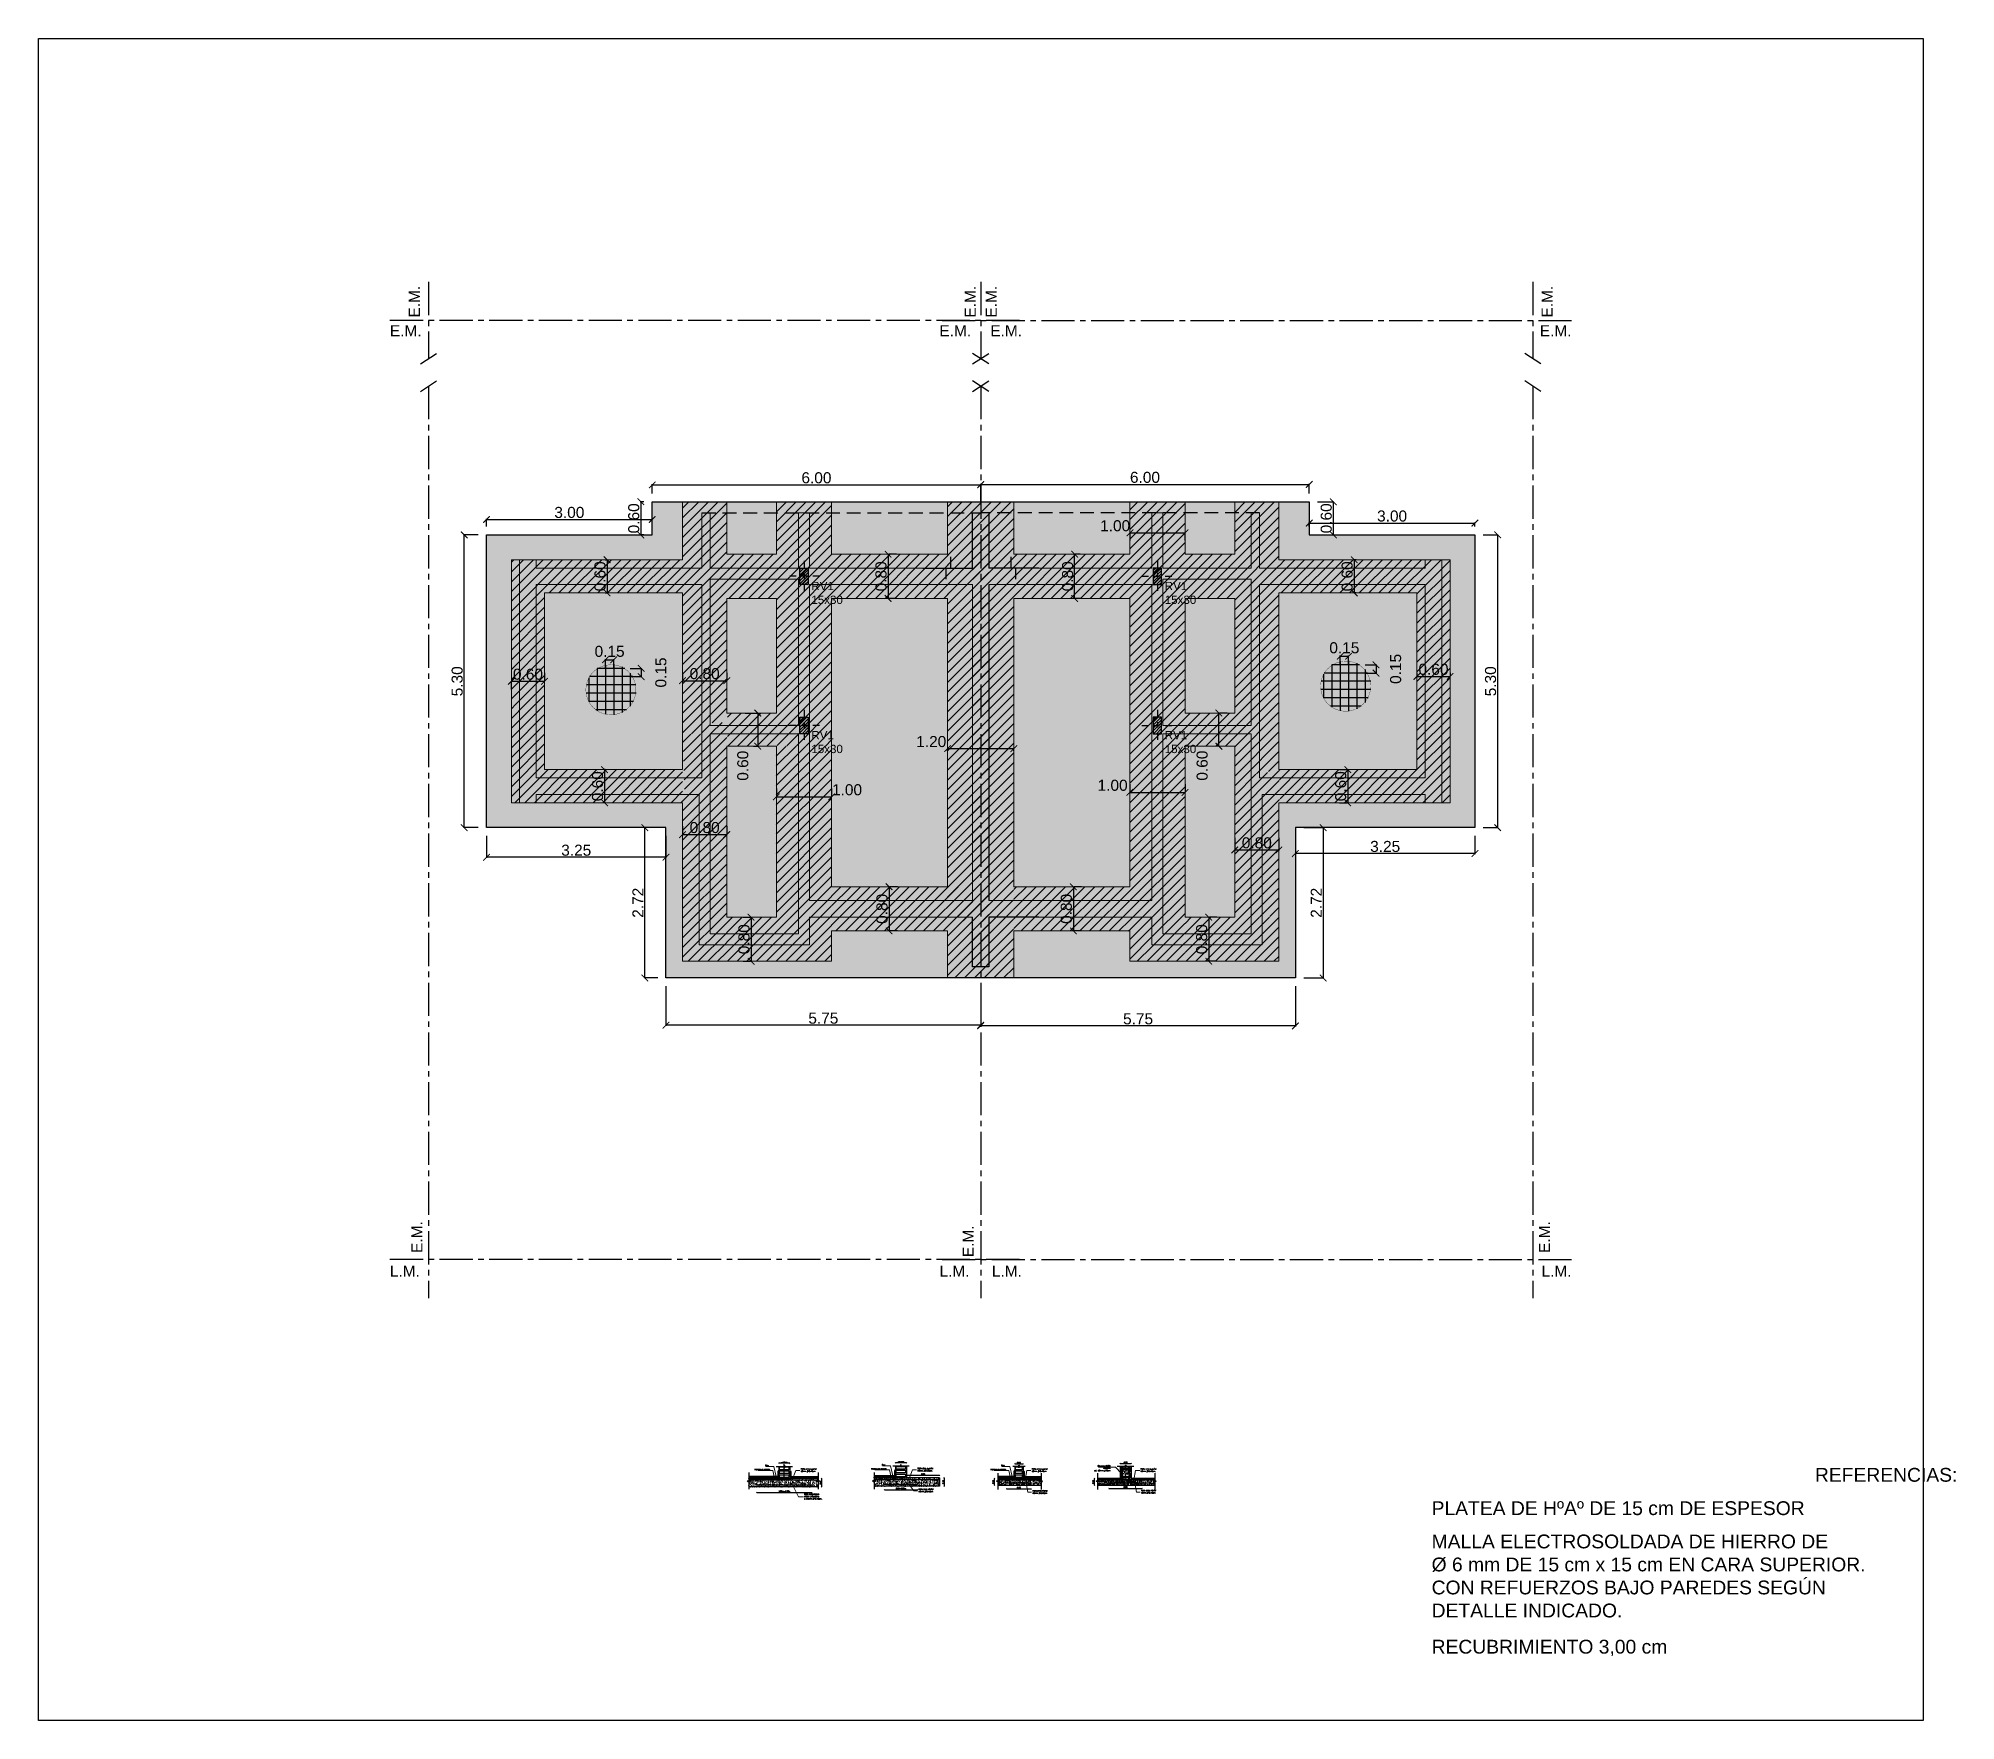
# Model space of a CAD drawing. Header units: millimetres. Extents: x 141 to 456, y -20 to 129.
# Drawn here: x 236.31 to 271.03, y 98.27 to 128.73 of the extents above; entities that cross this region are included whole.
import ezdxf
from ezdxf import colors
from ezdxf.entities.mleader import LeaderData, LeaderLine
from ezdxf.math import Vec2, Vec3

# ---------------------------------------------------------------- set-up
doc = ezdxf.new("R2010")
doc.units = ezdxf.units.MM
doc.header["$LTSCALE"] = 0.1
doc.header["$MEASUREMENT"] = 0
doc.header["$PDMODE"] = 3
doc.header["$PDSIZE"] = 0.1
for name, pattern in [('ACAD_ISO04W100', [30, 24, -3, 0, -3]), ('ACAD_ISO10W100', [18, 12, -3, 0, -3]), ('TRAZOS2', [0.375, 0.25, -0.125])]:
    doc.linetypes.add(name, pattern=pattern)
doc.layers.get('DEFPOINTS').update_dxf_attribs({"color": 1})
for name, color, linetype, lineweight in [('00-COTAS', 1, 'Continuous', 9), ('CONT_MURO', 3, 'Continuous', 0), ('referencias', 1, 'Continuous', 5), ('SOMBRA', 1, 'Continuous', 0)]:
    doc.layers.add(name, color=color, linetype=linetype, lineweight=lineweight)
for name, color, linetype in [('00-muros-a', 2, 'Continuous'), ('armadura', 10, 'Continuous'), ('CONT_COLU', 5, 'Continuous'), ('CONT_PLATEA', 4, 'Continuous'), ('CORTE-3', 3, 'Continuous'), ('corte2', 2, 'Continuous'), ('corte5', 5, 'Continuous'), ('Cotas', 1, 'Continuous'), ('EJE_COLUM', 4, 'Continuous'), ('EJES', 6, 'Continuous'), ('Equipamiento', 7, 'Continuous'), ('FUNDACIONES-COTAS', 3, 'Continuous'), ('FUNDACIONES-TEXTOS', 2, 'Continuous'), ('LADRILLOS', 3, 'Continuous'), ('Muros', 7, 'Continuous'), ('SOMB_COLUM', 1, 'Continuous'), ('Textos', 7, 'Continuous'), ('TRAMAS', 8, 'Continuous')]:
    doc.layers.add(name, color=color, linetype=linetype)
doc.styles.add('ARIAL', font='arial.ttf', dxfattribs={"height": 0.18})
doc.styles.add('Arial20', font='arial.ttf', dxfattribs={"height": 0.2})
doc.styles.add('COTAS', font='ROMANS.shx', dxfattribs={"width": 0.7})
doc.styles.add('Diego', font='arial.ttf')
doc.styles.get("Standard").update_dxf_attribs({"font": 'arial.ttf'})
doc.dimstyles.new('COTA-1-100', dxfattribs={"dimtxt": 0.2, "dimasz": 0.12, "dimexe": 0.012, "dimexo": 0.15, "dimgap": 0.025, "dimtad": 1, "dimzin": 0, "dimdsep": 46, "dimtxsty": 'Arial20', "dimblk1": 'ARCHTICK', "dimblk2": 'ARCHTICK', "dimsah": 1, "dimcen": 0.09, "dimclrd": 256, "dimclre": 256, "dimclrt": 256, "dimazin": 0, "dimtfac": 1, "dimtofl": 0, "dimtmove": 2, "dimatfit": 3, "dimldrblk": 'ARCHTICK', "dimfxl": 1, "dimtolj": 1, "dimtzin": 0, "dimarcsym": 0})
doc.dimstyles.new('COTA-20', dxfattribs={"dimscale": 1.75, "dimtxt": 0.015, "dimasz": 0.004, "dimexe": 0.08, "dimexo": 0.1, "dimgap": 0.005, "dimtad": 1, "dimzin": 0, "dimdsep": 46, "dimtxsty": 'COTAS', "dimblk": 'DOT', "dimcen": 0.1, "dimse1": 1, "dimse2": 1, "dimclrd": 256, "dimclre": 256, "dimclrt": 256, "dimadec": 0, "dimazin": 0, "dimtfac": 1, "dimtix": 1, "dimtmove": 2, "dimatfit": 3, "dimldrblk": 'DOT', "dimfxl": 0, "dimtolj": 1, "dimtzin": 0, "dimarcsym": 0})
pattern_1 = [(45, (40.0391, -20.89105), (-0.08838835, 0.08838835), [])]
pattern_2 = [(140, (23.751095, -35.324936), (0.006275213, 0.071726018), [0.0075, -0.0825]), (85, (23.751095, -35.32494), (-0.075219213, -0.013875133), [0.006, -0.066]), (190.451444, (23.75162, -35.31896), (-0.068943999, 0.057850885), [0.00637402, -0.070114211]), (136.1842, (23.731095, -35.32494), (0.016551928, 0.106724133), [0.01125, -0.12375]), (186.635635, (23.73247, -35.31604), (-0.09741186, 0.093466195), [0.009561034, -0.105171376]), (81.184164, (23.7311, -35.32494), (-0.09741186, 0.093466195), [0.009, -0.099]), (111, (23.736095, -35.314936), (0.040261889, 0.059690705), [0.0075, -0.0825]), (56, (23.736095, -35.31494), (-0.072515005, 0.024331533), [0.006, -0.066]), (161.451445, (23.73945, -35.30996), (-0.032253115, 0.084022238), [0.006374019, -0.070114211]), (127.5, (23.751095, -35.324936), (-0.0332893854, 0.0012159855), [0, -0.0652, 0, -0.067, 0, -0.06625]), (97.5, (23.751095, -35.324936), (-0.039441171, 0.0263069537), [0, -0.0382, 0, -0.0637, 0, -0.02525]), (57.5, (23.751095, -35.347236), (0.0022554872, 0.0533822436), [0, -0.025, 0, -0.078, 0, -0.1035]), (47.5, (23.751095, -35.357236), (-0.010010498, 0.058318617), [0, -0.0325, 0, -0.0518, 0, -0.0735])]
pattern_3 = [(140, (23.079936, -35.324936), (0.006275213, 0.071726018), [0.0075, -0.0825]), (85, (23.079936, -35.32494), (-0.075219213, -0.013875133), [0.006, -0.066]), (190.451444, (23.08046, -35.31896), (-0.068943999, 0.057850885), [0.00637402, -0.070114211]), (136.1842, (23.05994, -35.32494), (0.016551928, 0.106724133), [0.01125, -0.12375]), (186.635635, (23.06132, -35.31604), (-0.09741186, 0.093466195), [0.009561034, -0.105171376]), (81.184164, (23.05994, -35.32494), (-0.09741186, 0.093466195), [0.009, -0.099]), (111, (23.064936, -35.314936), (0.040261889, 0.059690705), [0.0075, -0.0825]), (56, (23.064936, -35.31494), (-0.072515005, 0.024331533), [0.006, -0.066]), (161.451445, (23.06829, -35.30996), (-0.032253115, 0.084022238), [0.006374019, -0.070114211]), (127.5, (23.079936, -35.324936), (-0.0332893854, 0.0012159855), [0, -0.0652, 0, -0.067, 0, -0.06625]), (97.5, (23.079936, -35.324936), (-0.039441171, 0.0263069537), [0, -0.0382, 0, -0.0637, 0, -0.02525]), (57.5, (23.079936, -35.347236), (0.0022554872, 0.0533822436), [0, -0.025, 0, -0.078, 0, -0.1035]), (47.5, (23.079936, -35.357236), (-0.010010498, 0.058318617), [0, -0.0325, 0, -0.0518, 0, -0.0735])]
pattern_4 = [(45, (-129.054736, 97.251754), (-0.0265165043, 0.0265165043), [])]
pattern_5 = [(45, (-129.054736, 99.951754), (-0.0265165043, 0.0265165043), [])]

msp = doc.modelspace()

# ---------------------------------------------------------------- texts
at = {"layer": 'FUNDACIONES-TEXTOS', "char_height": 0.25}
for s, insert, width, attachment_point in [('REFERENCIAS:', (271.0614, 102.8456), 9.843168, 3), ('PLATEA DE HºAº DE 15 cm DE ESPESOR', (261.5388, 102.2418), 9.843168, 1), ('MALLA ELECTROSOLDADA DE HIERRO DE \\PØ 6 mm DE 15 cm x 15 cm EN CARA SUPERIOR.\\PCON REFUERZOS BAJO PAREDES SEGÚN\\PDETALLE INDICADO.', (261.5388, 101.6396), 11.783286, 1), ('RECUBRIMIENTO 3,00 cm', (261.5388, 99.7341), 9.843168, 1)]:
    msp.add_mtext(s, dxfattribs=dict(at, insert=insert, width=width, attachment_point=attachment_point))
at = {"layer": 'Textos', "color": 2, "char_height": 0.2, "width": 0.738387, "rotation": 90, "style": 'Diego'}
for insert, attachment_point in [((243.0155, 124.247), 3), ((253.2827, 124.2461), 9), ((253.4631, 124.2461), 3), ((263.7304, 124.247), 9), ((243.0629, 107.3123), 3), ((253.2454, 107.2357), 9), ((263.6829, 107.3123), 9)]:
    msp.add_mtext('E.M.', dxfattribs=dict(at, insert=insert, attachment_point=attachment_point))
at = {"layer": 'Textos', "color": 2, "char_height": 0.2, "style": 'Diego'}
for s, insert, width, attachment_point in [('E.M.', (242.6728, 123.3335), 0.738387, 7), ('E.M.', (253.1992, 123.3335), 0.738387, 9), ('E.M.', (253.5466, 123.3335), 0.738387, 7), ('E.M.', (264.073, 123.3335), 0.738387, 9), ('L.M.', (242.6729, 106.3093), 0.601279, 7), ('L.M.', (253.1703, 106.3093), 0.601279, 9), ('L.M.', (253.5755, 106.3093), 0.601279, 7), ('L.M.', (264.0729, 106.3093), 0.601279, 9)]:
    msp.add_mtext(s, dxfattribs=dict(at, insert=insert, width=width, attachment_point=attachment_point))
at = {"layer": 'Textos', "color": 2, "ltscale": 0.01, "char_height": 0.15, "width": 2.448874, "attachment_point": 1, "style": 'ARIAL'}
for insert in [(250.3056, 118.887), (256.7056, 118.887), (250.3056, 116.187), (256.7056, 116.187)]:
    msp.add_mtext('RV1^J15x30', dxfattribs=dict(at, insert=insert))

# ---------------------------------------------------------------- blocks, each defined once
blk = doc.blocks.new('_ARCHTICK')
at = {"color": 0, "linetype": 'ByBlock', "const_width": 0.15}
blk.add_lwpolyline([(-0.5, -0.5), (0.5, 0.5)], dxfattribs=at)
blk = doc.blocks.new('*D205')
at = {"layer": 'DEFPOINTS', "color": 0, "transparency": 16777216}
for p in [(251.695, 119.387), (251.695, 118.587), (251.695, 118.587)]:
    blk.add_point(p, dxfattribs=at)
at = {"layer": 'FUNDACIONES-COTAS', "lineweight": -2, "transparency": 16777216}
for p, q in [((251.695, 119.387), (251.695, 118.587)), ((251.845, 119.387), (251.707, 119.387)), ((251.845, 118.587), (251.707, 118.587))]:
    blk.add_line(p, q, dxfattribs=at)
at = {"layer": 'FUNDACIONES-COTAS', "lineweight": -2, "transparency": 16777216, "xscale": 0.12, "yscale": 0.12, "zscale": 0.12}
for p, rotation in [((251.695, 119.387), 90), ((251.695, 118.587), 270)]:
    blk.add_blockref('_ARCHTICK', p, dxfattribs=dict(at, rotation=rotation))
at = {"layer": 'FUNDACIONES-COTAS', "transparency": 16777216, "insert": (251.568, 118.987), "char_height": 0.2, "attachment_point": 5, "rotation": 90, "style": 'Arial20'}
blk.add_mtext('\\A1;0.80', dxfattribs=at)
blk = doc.blocks.new('*D206')
at = {"layer": 'DEFPOINTS', "color": 0, "transparency": 16777216}
for p in [(255.023, 119.387), (255.074, 119.387), (255.023, 118.587)]:
    blk.add_point(p, dxfattribs=at)
at = {"layer": 'FUNDACIONES-COTAS', "lineweight": -2, "transparency": 16777216}
for p, q in [((255.074, 118.587), (255.074, 119.387)), ((255.173, 119.387), (255.086, 119.387)), ((255.173, 118.587), (255.086, 118.587))]:
    blk.add_line(p, q, dxfattribs=at)
at = {"layer": 'FUNDACIONES-COTAS', "lineweight": -2, "transparency": 16777216, "xscale": 0.12, "yscale": 0.12, "zscale": 0.12}
for p, rotation in [((255.074, 119.387), 90), ((255.074, 118.587), 270)]:
    blk.add_blockref('_ARCHTICK', p, dxfattribs=dict(at, rotation=rotation))
at = {"layer": 'FUNDACIONES-COTAS', "transparency": 16777216, "insert": (254.947, 118.987), "char_height": 0.2, "attachment_point": 5, "rotation": 90, "style": 'Arial20'}
blk.add_mtext('\\A1;0.80', dxfattribs=at)
blk = doc.blocks.new('*D207')
at = {"layer": 'DEFPOINTS', "color": 0, "transparency": 16777216}
for p in [(249.673, 114.995), (250.673, 114.995), (250.673, 114.995)]:
    blk.add_point(p, dxfattribs=at)
at = {"layer": 'FUNDACIONES-COTAS', "lineweight": -2, "transparency": 16777216}
for p, q in [((249.673, 115.145), (249.673, 115.007)), ((249.673, 114.995), (250.673, 114.995)), ((250.673, 115.145), (250.673, 115.007))]:
    blk.add_line(p, q, dxfattribs=at)
at = {"layer": 'FUNDACIONES-COTAS', "lineweight": -2, "transparency": 16777216, "xscale": 0.12, "yscale": 0.12, "zscale": 0.12, "rotation": 180}
blk.add_blockref('_ARCHTICK', (249.673, 114.995), dxfattribs=at)
at = {"layer": 'FUNDACIONES-COTAS', "lineweight": -2, "transparency": 16777216, "xscale": 0.12, "yscale": 0.12, "zscale": 0.12}
blk.add_blockref('_ARCHTICK', (250.673, 114.995), dxfattribs=at)
at = {"layer": 'FUNDACIONES-COTAS', "transparency": 16777216, "insert": (250.952, 115.122), "char_height": 0.2, "attachment_point": 5, "style": 'Arial20'}
blk.add_mtext('\\A1;1.00', dxfattribs=at)
blk = doc.blocks.new('*D208')
at = {"layer": 'DEFPOINTS', "color": 0, "transparency": 16777216}
for p in [(251.713, 113.367), (251.713, 112.567), (251.713, 112.567)]:
    blk.add_point(p, dxfattribs=at)
at = {"layer": 'FUNDACIONES-COTAS', "lineweight": -2, "transparency": 16777216}
for p, q in [((251.713, 113.367), (251.713, 112.567)), ((251.863, 113.367), (251.725, 113.367)), ((251.863, 112.567), (251.725, 112.567))]:
    blk.add_line(p, q, dxfattribs=at)
at = {"layer": 'FUNDACIONES-COTAS', "lineweight": -2, "transparency": 16777216, "xscale": 0.12, "yscale": 0.12, "zscale": 0.12}
for p, rotation in [((251.713, 113.367), 90), ((251.713, 112.567), 270)]:
    blk.add_blockref('_ARCHTICK', p, dxfattribs=dict(at, rotation=rotation))
at = {"layer": 'FUNDACIONES-COTAS', "transparency": 16777216, "insert": (251.586, 112.967), "char_height": 0.2, "attachment_point": 5, "rotation": 90, "style": 'Arial20'}
blk.add_mtext('\\A1;0.80', dxfattribs=at)
blk = doc.blocks.new('*D209')
at = {"layer": 'DEFPOINTS', "color": 0, "transparency": 16777216}
for p in [(255.051, 113.367), (255.051, 112.567), (255.051, 112.567)]:
    blk.add_point(p, dxfattribs=at)
at = {"layer": 'FUNDACIONES-COTAS', "lineweight": -2, "transparency": 16777216}
for p, q in [((255.051, 113.367), (255.051, 112.567)), ((255.201, 113.367), (255.063, 113.367)), ((255.201, 112.567), (255.063, 112.567))]:
    blk.add_line(p, q, dxfattribs=at)
at = {"layer": 'FUNDACIONES-COTAS', "lineweight": -2, "transparency": 16777216, "xscale": 0.12, "yscale": 0.12, "zscale": 0.12}
for p, rotation in [((255.051, 113.367), 90), ((255.051, 112.567), 270)]:
    blk.add_blockref('_ARCHTICK', p, dxfattribs=dict(at, rotation=rotation))
at = {"layer": 'FUNDACIONES-COTAS', "transparency": 16777216, "insert": (254.924, 112.967), "char_height": 0.2, "attachment_point": 5, "rotation": 90, "style": 'Arial20'}
blk.add_mtext('\\A1;0.80', dxfattribs=at)
blk = doc.blocks.new('*D210')
at = {"layer": 'DEFPOINTS', "color": 0, "transparency": 16777216}
for p in [(256.073, 115.075), (257.073, 115.075), (257.073, 115.075)]:
    blk.add_point(p, dxfattribs=at)
at = {"layer": 'FUNDACIONES-COTAS', "lineweight": -2, "transparency": 16777216}
for p, q in [((256.073, 115.225), (256.073, 115.087)), ((256.073, 115.075), (257.073, 115.075)), ((257.073, 115.225), (257.073, 115.087))]:
    blk.add_line(p, q, dxfattribs=at)
at = {"layer": 'FUNDACIONES-COTAS', "lineweight": -2, "transparency": 16777216, "xscale": 0.12, "yscale": 0.12, "zscale": 0.12, "rotation": 180}
blk.add_blockref('_ARCHTICK', (256.073, 115.075), dxfattribs=at)
at = {"layer": 'FUNDACIONES-COTAS', "lineweight": -2, "transparency": 16777216, "xscale": 0.12, "yscale": 0.12, "zscale": 0.12}
blk.add_blockref('_ARCHTICK', (257.073, 115.075), dxfattribs=at)
at = {"layer": 'FUNDACIONES-COTAS', "transparency": 16777216, "insert": (255.762, 115.203), "char_height": 0.2, "attachment_point": 5, "style": 'Arial20'}
blk.add_mtext('\\A1;1.00', dxfattribs=at)
blk = doc.blocks.new('*D211')
at = {"layer": 'DEFPOINTS', "color": 0, "transparency": 16777216}
for p in [(257.686, 116.512), (257.686, 116.512), (257.536, 115.912)]:
    blk.add_point(p, dxfattribs=at)
at = {"layer": 'FUNDACIONES-COTAS', "lineweight": -2, "transparency": 16777216}
for p, q in [((257.686, 115.912), (257.686, 116.512)), ((257.836, 116.512), (257.698, 116.512)), ((257.686, 115.912), (257.698, 115.912))]:
    blk.add_line(p, q, dxfattribs=at)
at = {"layer": 'FUNDACIONES-COTAS', "lineweight": -2, "transparency": 16777216, "xscale": 0.12, "yscale": 0.12, "zscale": 0.12}
for p, rotation in [((257.686, 116.512), 90), ((257.686, 115.912), 270)]:
    blk.add_blockref('_ARCHTICK', p, dxfattribs=dict(at, rotation=rotation))
at = {"layer": 'FUNDACIONES-COTAS', "transparency": 16777216, "insert": (257.384, 115.56), "char_height": 0.2, "attachment_point": 5, "rotation": 90, "style": 'Arial20'}
blk.add_mtext('\\A1;0.60', dxfattribs=at)
blk = doc.blocks.new('*D212')
at = {"layer": 'DEFPOINTS', "color": 0, "transparency": 16777216}
for p in [(257.502, 112.817), (257.502, 112.017), (257.502, 112.017)]:
    blk.add_point(p, dxfattribs=at)
at = {"layer": 'FUNDACIONES-COTAS', "lineweight": -2, "transparency": 16777216}
for p, q in [((257.502, 112.817), (257.502, 112.017)), ((257.652, 112.817), (257.514, 112.817)), ((257.652, 112.017), (257.514, 112.017))]:
    blk.add_line(p, q, dxfattribs=at)
at = {"layer": 'FUNDACIONES-COTAS', "lineweight": -2, "transparency": 16777216, "xscale": 0.12, "yscale": 0.12, "zscale": 0.12}
for p, rotation in [((257.502, 112.817), 90), ((257.502, 112.017), 270)]:
    blk.add_blockref('_ARCHTICK', p, dxfattribs=dict(at, rotation=rotation))
at = {"layer": 'FUNDACIONES-COTAS', "transparency": 16777216, "insert": (257.375, 112.417), "char_height": 0.2, "attachment_point": 5, "rotation": 90, "style": 'Arial20'}
blk.add_mtext('\\A1;0.80', dxfattribs=at)
blk = doc.blocks.new('*D213')
at = {"layer": 'DEFPOINTS', "color": 0, "transparency": 16777216}
for p in [(249.223, 112.817), (249.214, 112.017), (249.223, 112.017)]:
    blk.add_point(p, dxfattribs=at)
at = {"layer": 'FUNDACIONES-COTAS', "lineweight": -2, "transparency": 16777216}
for p, q in [((249.073, 112.817), (249.202, 112.817)), ((249.214, 112.817), (249.214, 112.017)), ((249.073, 112.017), (249.202, 112.017))]:
    blk.add_line(p, q, dxfattribs=at)
at = {"layer": 'FUNDACIONES-COTAS', "lineweight": -2, "transparency": 16777216, "xscale": 0.12, "yscale": 0.12, "zscale": 0.12}
for p, rotation in [((249.214, 112.817), 90), ((249.214, 112.017), 270)]:
    blk.add_blockref('_ARCHTICK', p, dxfattribs=dict(at, rotation=rotation))
at = {"layer": 'FUNDACIONES-COTAS', "transparency": 16777216, "insert": (249.086, 112.417), "char_height": 0.2, "attachment_point": 5, "rotation": 90, "style": 'Arial20'}
blk.add_mtext('\\A1;0.80', dxfattribs=at)
blk = doc.blocks.new('*D214')
at = {"layer": 'DEFPOINTS', "color": 0, "transparency": 16777216}
for p in [(247.973, 114.311), (248.773, 114.311), (248.773, 114.311)]:
    blk.add_point(p, dxfattribs=at)
at = {"layer": 'FUNDACIONES-COTAS', "lineweight": -2, "transparency": 16777216}
for p, q in [((247.973, 114.461), (247.973, 114.323)), ((247.973, 114.311), (248.773, 114.311)), ((248.773, 114.461), (248.773, 114.323))]:
    blk.add_line(p, q, dxfattribs=at)
at = {"layer": 'FUNDACIONES-COTAS', "lineweight": -2, "transparency": 16777216, "xscale": 0.12, "yscale": 0.12, "zscale": 0.12, "rotation": 180}
blk.add_blockref('_ARCHTICK', (247.973, 114.311), dxfattribs=at)
at = {"layer": 'FUNDACIONES-COTAS', "lineweight": -2, "transparency": 16777216, "xscale": 0.12, "yscale": 0.12, "zscale": 0.12}
blk.add_blockref('_ARCHTICK', (248.773, 114.311), dxfattribs=at)
at = {"layer": 'FUNDACIONES-COTAS', "transparency": 16777216, "insert": (248.373, 114.438), "char_height": 0.2, "attachment_point": 5, "style": 'Arial20'}
blk.add_mtext('\\A1;0.80', dxfattribs=at)
blk = doc.blocks.new('*D215')
at = {"layer": 'DEFPOINTS', "color": 0, "transparency": 16777216}
for p in [(246.723, 115.487), (246.561, 114.887), (246.723, 114.887)]:
    blk.add_point(p, dxfattribs=at)
at = {"layer": 'FUNDACIONES-COTAS', "lineweight": -2, "transparency": 16777216}
for p, q in [((246.573, 115.487), (246.549, 115.487)), ((246.561, 115.487), (246.561, 114.887)), ((246.573, 114.887), (246.549, 114.887))]:
    blk.add_line(p, q, dxfattribs=at)
at = {"layer": 'FUNDACIONES-COTAS', "lineweight": -2, "transparency": 16777216, "xscale": 0.12, "yscale": 0.12, "zscale": 0.12}
for p, rotation in [((246.561, 115.487), 90), ((246.561, 114.887), 270)]:
    blk.add_blockref('_ARCHTICK', p, dxfattribs=dict(at, rotation=rotation))
at = {"layer": 'FUNDACIONES-COTAS', "transparency": 16777216, "insert": (246.434, 115.187), "char_height": 0.2, "attachment_point": 5, "rotation": 90, "style": 'Arial20'}
blk.add_mtext('\\A1;0.60', dxfattribs=at)
blk = doc.blocks.new('*D216')
at = {"layer": 'DEFPOINTS', "color": 0, "transparency": 16777216}
for p in [(244.873, 117.087), (245.473, 117.087), (245.473, 117.087)]:
    blk.add_point(p, dxfattribs=at)
at = {"layer": 'FUNDACIONES-COTAS', "lineweight": -2, "transparency": 16777216}
for p, q in [((244.873, 117.087), (245.473, 117.087)), ((244.873, 116.937), (244.873, 117.075)), ((245.473, 117.237), (245.473, 117.099))]:
    blk.add_line(p, q, dxfattribs=at)
at = {"layer": 'FUNDACIONES-COTAS', "lineweight": -2, "transparency": 16777216, "xscale": 0.12, "yscale": 0.12, "zscale": 0.12, "rotation": 180}
blk.add_blockref('_ARCHTICK', (244.873, 117.087), dxfattribs=at)
at = {"layer": 'FUNDACIONES-COTAS', "lineweight": -2, "transparency": 16777216, "xscale": 0.12, "yscale": 0.12, "zscale": 0.12}
blk.add_blockref('_ARCHTICK', (245.473, 117.087), dxfattribs=at)
at = {"layer": 'FUNDACIONES-COTAS', "transparency": 16777216, "insert": (245.173, 117.214), "char_height": 0.2, "attachment_point": 5, "style": 'Arial20'}
blk.add_mtext('\\A1;0.60', dxfattribs=at)
blk = doc.blocks.new('*D217')
at = {"layer": 'DEFPOINTS', "color": 0, "transparency": 16777216}
for p in [(246.423, 119.287), (246.423, 118.687), (246.607, 118.687)]:
    blk.add_point(p, dxfattribs=at)
at = {"layer": 'FUNDACIONES-COTAS', "lineweight": -2, "transparency": 16777216}
for p, q in [((246.573, 119.287), (246.619, 119.287)), ((246.607, 119.287), (246.607, 118.687)), ((246.573, 118.687), (246.619, 118.687))]:
    blk.add_line(p, q, dxfattribs=at)
at = {"layer": 'FUNDACIONES-COTAS', "lineweight": -2, "transparency": 16777216, "xscale": 0.12, "yscale": 0.12, "zscale": 0.12}
for p, rotation in [((246.607, 119.287), 90), ((246.607, 118.687), 270)]:
    blk.add_blockref('_ARCHTICK', p, dxfattribs=dict(at, rotation=rotation))
at = {"layer": 'FUNDACIONES-COTAS', "transparency": 16777216, "insert": (246.479, 118.987), "char_height": 0.2, "attachment_point": 5, "rotation": 90, "style": 'Arial20'}
blk.add_mtext('\\A1;0.60', dxfattribs=at)
blk = doc.blocks.new('*D218')
at = {"layer": 'DEFPOINTS', "color": 0, "transparency": 16777216}
for p in [(247.973, 117.087), (248.773, 117.098), (248.773, 117.087)]:
    blk.add_point(p, dxfattribs=at)
at = {"layer": 'FUNDACIONES-COTAS', "lineweight": -2, "transparency": 16777216}
for p, q in [((247.973, 117.237), (247.973, 117.11)), ((247.973, 117.098), (248.773, 117.098)), ((248.773, 117.237), (248.773, 117.11))]:
    blk.add_line(p, q, dxfattribs=at)
at = {"layer": 'FUNDACIONES-COTAS', "lineweight": -2, "transparency": 16777216, "xscale": 0.12, "yscale": 0.12, "zscale": 0.12, "rotation": 180}
blk.add_blockref('_ARCHTICK', (247.973, 117.098), dxfattribs=at)
at = {"layer": 'FUNDACIONES-COTAS', "lineweight": -2, "transparency": 16777216, "xscale": 0.12, "yscale": 0.12, "zscale": 0.12}
blk.add_blockref('_ARCHTICK', (248.773, 117.098), dxfattribs=at)
at = {"layer": 'FUNDACIONES-COTAS', "transparency": 16777216, "insert": (248.373, 117.225), "char_height": 0.2, "attachment_point": 5, "style": 'Arial20'}
blk.add_mtext('\\A1;0.80', dxfattribs=at)
blk = doc.blocks.new('*D219')
at = {"layer": 'DEFPOINTS', "color": 0, "transparency": 16777216}
for p in [(257.973, 114.402), (258.773, 114.402), (258.773, 114.034)]:
    blk.add_point(p, dxfattribs=at)
at = {"layer": 'FUNDACIONES-COTAS', "lineweight": -2, "transparency": 16777216}
for p, q in [((257.973, 114.252), (257.973, 114.022)), ((258.773, 114.252), (258.773, 114.022)), ((257.973, 114.034), (258.773, 114.034))]:
    blk.add_line(p, q, dxfattribs=at)
at = {"layer": 'FUNDACIONES-COTAS', "lineweight": -2, "transparency": 16777216, "xscale": 0.12, "yscale": 0.12, "zscale": 0.12, "rotation": 180}
blk.add_blockref('_ARCHTICK', (257.973, 114.034), dxfattribs=at)
at = {"layer": 'FUNDACIONES-COTAS', "lineweight": -2, "transparency": 16777216, "xscale": 0.12, "yscale": 0.12, "zscale": 0.12}
blk.add_blockref('_ARCHTICK', (258.773, 114.034), dxfattribs=at)
at = {"layer": 'FUNDACIONES-COTAS', "transparency": 16777216, "insert": (258.373, 114.161), "char_height": 0.2, "attachment_point": 5, "style": 'Arial20'}
blk.add_mtext('\\A1;0.80', dxfattribs=at)
blk = doc.blocks.new('*D220')
at = {"layer": 'DEFPOINTS', "color": 0, "transparency": 16777216}
for p in [(260.323, 119.287), (260.137, 118.687), (260.323, 118.687)]:
    blk.add_point(p, dxfattribs=at)
at = {"layer": 'FUNDACIONES-COTAS', "lineweight": -2, "transparency": 16777216}
for p, q in [((260.173, 119.287), (260.125, 119.287)), ((260.137, 119.287), (260.137, 118.687)), ((260.173, 118.687), (260.125, 118.687))]:
    blk.add_line(p, q, dxfattribs=at)
at = {"layer": 'FUNDACIONES-COTAS', "lineweight": -2, "transparency": 16777216, "xscale": 0.12, "yscale": 0.12, "zscale": 0.12}
for p, rotation in [((260.137, 119.287), 90), ((260.137, 118.687), 270)]:
    blk.add_blockref('_ARCHTICK', p, dxfattribs=dict(at, rotation=rotation))
at = {"layer": 'FUNDACIONES-COTAS', "transparency": 16777216, "insert": (260.01, 118.987), "char_height": 0.2, "attachment_point": 5, "rotation": 90, "style": 'Arial20'}
blk.add_mtext('\\A1;0.60', dxfattribs=at)
blk = doc.blocks.new('*D221')
at = {"layer": 'DEFPOINTS', "color": 0, "transparency": 16777216}
for p in [(260.023, 115.487), (260.02, 114.887), (260.023, 114.887)]:
    blk.add_point(p, dxfattribs=at)
at = {"layer": 'FUNDACIONES-COTAS', "lineweight": -2, "transparency": 16777216}
for p, q in [((259.873, 115.487), (260.008, 115.487)), ((260.02, 115.487), (260.02, 114.887)), ((259.873, 114.887), (260.008, 114.887))]:
    blk.add_line(p, q, dxfattribs=at)
at = {"layer": 'FUNDACIONES-COTAS', "lineweight": -2, "transparency": 16777216, "xscale": 0.12, "yscale": 0.12, "zscale": 0.12}
for p, rotation in [((260.02, 115.487), 90), ((260.02, 114.887), 270)]:
    blk.add_blockref('_ARCHTICK', p, dxfattribs=dict(at, rotation=rotation))
at = {"layer": 'FUNDACIONES-COTAS', "transparency": 16777216, "insert": (259.893, 115.187), "char_height": 0.2, "attachment_point": 5, "rotation": 90, "style": 'Arial20'}
blk.add_mtext('\\A1;0.60', dxfattribs=at)
blk = doc.blocks.new('*D222')
at = {"layer": 'DEFPOINTS', "color": 0, "transparency": 16777216}
for p in [(261.273, 117.087), (261.873, 117.176), (261.873, 117.087)]:
    blk.add_point(p, dxfattribs=at)
at = {"layer": 'FUNDACIONES-COTAS', "lineweight": -2, "transparency": 16777216}
for p, q in [((261.273, 117.237), (261.273, 117.188)), ((261.273, 117.176), (261.873, 117.176)), ((261.873, 117.237), (261.873, 117.188))]:
    blk.add_line(p, q, dxfattribs=at)
at = {"layer": 'FUNDACIONES-COTAS', "lineweight": -2, "transparency": 16777216, "xscale": 0.12, "yscale": 0.12, "zscale": 0.12, "rotation": 180}
blk.add_blockref('_ARCHTICK', (261.273, 117.176), dxfattribs=at)
at = {"layer": 'FUNDACIONES-COTAS', "lineweight": -2, "transparency": 16777216, "xscale": 0.12, "yscale": 0.12, "zscale": 0.12}
blk.add_blockref('_ARCHTICK', (261.873, 117.176), dxfattribs=at)
at = {"layer": 'FUNDACIONES-COTAS', "transparency": 16777216, "insert": (261.573, 117.303), "char_height": 0.2, "attachment_point": 5, "style": 'Arial20'}
blk.add_mtext('\\A1;0.60', dxfattribs=at)
blk = doc.blocks.new('*D251')
at = {"layer": 'DEFPOINTS', "color": 0, "transparency": 16777216}
for p in [(246.727, 117.476), (246.577, 117.171), (246.727, 117.171)]:
    blk.add_point(p, dxfattribs=at)
at = {"layer": 'FUNDACIONES-COTAS', "lineweight": -2, "transparency": 16777216}
for p, q in [((246.577, 117.321), (246.577, 117.488)), ((246.577, 117.476), (246.727, 117.476)), ((246.727, 117.321), (246.727, 117.488))]:
    blk.add_line(p, q, dxfattribs=at)
at = {"layer": 'FUNDACIONES-COTAS', "lineweight": -2, "transparency": 16777216, "xscale": 0.12, "yscale": 0.12, "zscale": 0.12, "rotation": 180}
blk.add_blockref('_ARCHTICK', (246.577, 117.476), dxfattribs=at)
at = {"layer": 'FUNDACIONES-COTAS', "lineweight": -2, "transparency": 16777216, "xscale": 0.12, "yscale": 0.12, "zscale": 0.12}
blk.add_blockref('_ARCHTICK', (246.727, 117.476), dxfattribs=at)
at = {"layer": 'FUNDACIONES-COTAS', "transparency": 16777216, "insert": (246.652, 117.628), "char_height": 0.2, "attachment_point": 5, "style": 'Arial20'}
blk.add_mtext('\\A1;0.15', dxfattribs=at)
blk = doc.blocks.new('*D252')
at = {"layer": 'DEFPOINTS', "color": 0, "transparency": 16777216}
for p in [(246.877, 117.321), (246.877, 117.171), (247.225, 117.171)]:
    blk.add_point(p, dxfattribs=at)
at = {"layer": 'FUNDACIONES-COTAS', "lineweight": -2, "transparency": 16777216}
for p, q in [((247.027, 117.321), (247.237, 117.321)), ((247.027, 117.171), (247.237, 117.171)), ((247.225, 117.321), (247.225, 117.171))]:
    blk.add_line(p, q, dxfattribs=at)
at = {"layer": 'FUNDACIONES-COTAS', "lineweight": -2, "transparency": 16777216, "xscale": 0.12, "yscale": 0.12, "zscale": 0.12}
for p, rotation in [((247.225, 117.321), 90), ((247.225, 117.171), 270)]:
    blk.add_blockref('_ARCHTICK', p, dxfattribs=dict(at, rotation=rotation))
at = {"layer": 'FUNDACIONES-COTAS', "transparency": 16777216, "insert": (247.581, 117.246), "char_height": 0.2, "attachment_point": 5, "rotation": 90, "style": 'Arial20'}
blk.add_mtext('\\A1;0.15', dxfattribs=at)
blk = doc.blocks.new('*D253')
at = {"layer": 'DEFPOINTS', "color": 0, "transparency": 16777216}
for p in [(260.034, 117.541), (259.884, 117.236), (260.034, 117.236)]:
    blk.add_point(p, dxfattribs=at)
at = {"layer": 'FUNDACIONES-COTAS', "lineweight": -2, "transparency": 16777216}
for p, q in [((259.884, 117.386), (259.884, 117.553)), ((259.884, 117.541), (260.034, 117.541)), ((260.034, 117.386), (260.034, 117.553))]:
    blk.add_line(p, q, dxfattribs=at)
at = {"layer": 'FUNDACIONES-COTAS', "lineweight": -2, "transparency": 16777216, "xscale": 0.12, "yscale": 0.12, "zscale": 0.12, "rotation": 180}
blk.add_blockref('_ARCHTICK', (259.884, 117.541), dxfattribs=at)
at = {"layer": 'FUNDACIONES-COTAS', "lineweight": -2, "transparency": 16777216, "xscale": 0.12, "yscale": 0.12, "zscale": 0.12}
blk.add_blockref('_ARCHTICK', (260.034, 117.541), dxfattribs=at)
at = {"layer": 'FUNDACIONES-COTAS', "transparency": 16777216, "insert": (259.959, 117.693), "char_height": 0.2, "attachment_point": 5, "style": 'Arial20'}
blk.add_mtext('\\A1;0.15', dxfattribs=at)
blk = doc.blocks.new('*D254')
at = {"layer": 'DEFPOINTS', "color": 0, "transparency": 16777216}
for p in [(260.184, 117.386), (260.184, 117.236), (260.532, 117.236)]:
    blk.add_point(p, dxfattribs=at)
at = {"layer": 'FUNDACIONES-COTAS', "lineweight": -2, "transparency": 16777216}
for p, q in [((260.334, 117.386), (260.544, 117.386)), ((260.532, 117.386), (260.532, 117.236)), ((260.334, 117.236), (260.544, 117.236))]:
    blk.add_line(p, q, dxfattribs=at)
at = {"layer": 'FUNDACIONES-COTAS', "lineweight": -2, "transparency": 16777216, "xscale": 0.12, "yscale": 0.12, "zscale": 0.12}
for p, rotation in [((260.532, 117.386), 90), ((260.532, 117.236), 270)]:
    blk.add_blockref('_ARCHTICK', p, dxfattribs=dict(at, rotation=rotation))
at = {"layer": 'FUNDACIONES-COTAS', "transparency": 16777216, "insert": (260.888, 117.311), "char_height": 0.2, "attachment_point": 5, "rotation": 90, "style": 'Arial20'}
blk.add_mtext('\\A1;0.15', dxfattribs=at)
blk = doc.blocks.new('_None')
blk = doc.blocks.new('_Oblique')
at = {"color": 0, "linetype": 'ByBlock', "lineweight": -2}
blk.add_line((-0.5, -0.5), (0.5, 0.5), dxfattribs=at)
blk = doc.blocks.new('*D204')
at = {"layer": '00-COTAS', "lineweight": -2, "transparency": 16777216}
blk.add_line((253.838, 102.464), (254.29, 102.464), dxfattribs=at)
at = {"layer": 'DEFPOINTS', "color": 0, "transparency": 16777216}
for p in [(253.838, 102.583), (254.29, 102.583), (254.29, 102.464)]:
    blk.add_point(p, dxfattribs=at)
at = {"layer": '00-COTAS', "lineweight": -2, "transparency": 16777216, "xscale": 0.01, "yscale": 0.01, "zscale": 0.01, "rotation": 180}
blk.add_blockref('_Oblique', (253.838, 102.464), dxfattribs=at)
at = {"layer": '00-COTAS', "lineweight": -2, "transparency": 16777216, "xscale": 0.01, "yscale": 0.01, "zscale": 0.01}
blk.add_blockref('_Oblique', (254.29, 102.464), dxfattribs=at)
at = {"layer": '00-COTAS', "transparency": 16777216, "insert": (254.064, 102.484), "char_height": 0.025, "attachment_point": 5, "style": 'COTAS'}
blk.add_mtext('\\A1;0,45', dxfattribs=at)
blk = doc.blocks.new('_Dot')
at = {"color": 0, "linetype": 'ByBlock', "lineweight": -2}
blk.add_line((-0.5, 0), (-1, 0), dxfattribs=at)
at = {"color": 0, "linetype": 'ByBlock', "const_width": 0.5}
blk.add_lwpolyline([(-0.25, 0, 1), (0.25, 0, 1)], format="xyb", close=True, dxfattribs=at)
blk = doc.blocks.new('*D244')
at = {"layer": '00-COTAS', "lineweight": -2, "transparency": 16777216}
blk.add_line((255.696, 102.475), (256.296, 102.475), dxfattribs=at)
at = {"layer": 'DEFPOINTS', "color": 0, "transparency": 16777216}
for p in [(255.696, 102.583), (256.296, 102.583), (256.296, 102.475)]:
    blk.add_point(p, dxfattribs=at)
at = {"layer": '00-COTAS', "lineweight": -2, "transparency": 16777216, "xscale": 0.01, "yscale": 0.01, "zscale": 0.01, "rotation": 180}
blk.add_blockref('_Oblique', (255.696, 102.475), dxfattribs=at)
at = {"layer": '00-COTAS', "lineweight": -2, "transparency": 16777216, "xscale": 0.01, "yscale": 0.01, "zscale": 0.01}
blk.add_blockref('_Oblique', (256.296, 102.475), dxfattribs=at)
at = {"layer": '00-COTAS', "transparency": 16777216, "insert": (255.996, 102.495), "char_height": 0.025, "attachment_point": 5, "style": 'COTAS'}
blk.add_mtext('\\A1;0,60', dxfattribs=at)
blk = doc.blocks.new('*D245')
at = {"layer": '00-COTAS', "lineweight": -2, "transparency": 16777216}
blk.add_line((253.623, 102.533), (253.623, 102.653), dxfattribs=at)
at = {"layer": 'DEFPOINTS', "color": 0, "transparency": 16777216}
for p in [(253.623, 102.653), (253.69, 102.653), (253.69, 102.533)]:
    blk.add_point(p, dxfattribs=at)
at = {"layer": '00-COTAS', "lineweight": -2, "transparency": 16777216, "xscale": 0.01, "yscale": 0.01, "zscale": 0.01}
for p, rotation in [((253.623, 102.653), 90), ((253.623, 102.533), 270)]:
    blk.add_blockref('_Oblique', p, dxfattribs=dict(at, rotation=rotation))
at = {"layer": '00-COTAS', "transparency": 16777216, "insert": (253.604, 102.593), "char_height": 0.025, "attachment_point": 5, "rotation": 90, "style": 'COTAS'}
blk.add_mtext('\\A1;0,11', dxfattribs=at)
blk = doc.blocks.new('*D246')
at = {"layer": '00-COTAS', "lineweight": -2, "transparency": 16777216}
blk.add_line((255.434, 102.533), (255.434, 102.653), dxfattribs=at)
at = {"layer": 'DEFPOINTS', "color": 0, "transparency": 16777216}
for p in [(255.434, 102.653), (255.501, 102.653), (255.501, 102.533)]:
    blk.add_point(p, dxfattribs=at)
at = {"layer": '00-COTAS', "lineweight": -2, "transparency": 16777216, "xscale": 0.01, "yscale": 0.01, "zscale": 0.01}
for p, rotation in [((255.434, 102.653), 90), ((255.434, 102.533), 270)]:
    blk.add_blockref('_Oblique', p, dxfattribs=dict(at, rotation=rotation))
at = {"layer": '00-COTAS', "transparency": 16777216, "insert": (255.414, 102.593), "char_height": 0.025, "attachment_point": 5, "rotation": 90, "style": 'COTAS'}
blk.add_mtext('\\A1;0,11', dxfattribs=at)
blk = doc.blocks.new('*D247')
at = {"layer": '00-COTAS', "lineweight": -2, "transparency": 16777216}
blk.add_line((249.917, 102.929), (249.717, 102.929), dxfattribs=at)
at = {"layer": 'DEFPOINTS', "color": 0, "transparency": 16777216}
for p in [(249.717, 102.929), (249.717, 102.873), (249.917, 102.873)]:
    blk.add_point(p, dxfattribs=at)
at = {"layer": '00-COTAS', "lineweight": -2, "transparency": 16777216, "xscale": 0.01, "yscale": 0.01, "zscale": 0.01, "rotation": 180}
blk.add_blockref('_Oblique', (249.717, 102.929), dxfattribs=at)
at = {"layer": '00-COTAS', "lineweight": -2, "transparency": 16777216, "xscale": 0.01, "yscale": 0.01, "zscale": 0.01}
blk.add_blockref('_Oblique', (249.917, 102.929), dxfattribs=at)
at = {"layer": '00-COTAS', "transparency": 16777216, "insert": (249.817, 102.946), "char_height": 0.025, "attachment_point": 5, "style": 'COTAS'}
blk.add_mtext('\\A1;variable', dxfattribs=at)
blk = doc.blocks.new('*D248')
at = {"layer": '00-COTAS', "lineweight": -2, "transparency": 16777216}
blk.add_line((253.99, 102.922), (254.14, 102.922), dxfattribs=at)
at = {"layer": 'DEFPOINTS', "color": 0, "transparency": 16777216}
for p in [(253.99, 102.873), (254.14, 102.922), (254.14, 102.873)]:
    blk.add_point(p, dxfattribs=at)
at = {"layer": '00-COTAS', "lineweight": -2, "transparency": 16777216, "xscale": 0.01, "yscale": 0.01, "zscale": 0.01, "rotation": 180}
blk.add_blockref('_Oblique', (253.99, 102.922), dxfattribs=at)
at = {"layer": '00-COTAS', "lineweight": -2, "transparency": 16777216, "xscale": 0.01, "yscale": 0.01, "zscale": 0.01}
blk.add_blockref('_Oblique', (254.14, 102.922), dxfattribs=at)
at = {"layer": '00-COTAS', "transparency": 16777216, "insert": (254.065, 102.939), "char_height": 0.025, "attachment_point": 5, "style": 'COTAS'}
blk.add_mtext('\\A1;0.15', dxfattribs=at)
blk = doc.blocks.new('*D249')
at = {"layer": '00-COTAS', "lineweight": -2, "transparency": 16777216}
blk.add_line((255.897, 102.925), (256.097, 102.925), dxfattribs=at)
at = {"layer": 'DEFPOINTS', "color": 0, "transparency": 16777216}
for p in [(255.897, 102.873), (256.097, 102.925), (256.097, 102.873)]:
    blk.add_point(p, dxfattribs=at)
at = {"layer": '00-COTAS', "lineweight": -2, "transparency": 16777216, "xscale": 0.01, "yscale": 0.01, "zscale": 0.01, "rotation": 180}
blk.add_blockref('_Oblique', (255.897, 102.925), dxfattribs=at)
at = {"layer": '00-COTAS', "lineweight": -2, "transparency": 16777216, "xscale": 0.01, "yscale": 0.01, "zscale": 0.01}
blk.add_blockref('_Oblique', (256.097, 102.925), dxfattribs=at)
at = {"layer": '00-COTAS', "transparency": 16777216, "insert": (255.997, 102.943), "char_height": 0.025, "attachment_point": 5, "style": 'COTAS'}
blk.add_mtext('\\A1;0.20', dxfattribs=at)
blk = doc.blocks.new('*D234')
at = {"layer": '00-COTAS', "lineweight": -2, "transparency": 16777216}
blk.add_line((250.489, 102.653), (250.489, 102.503), dxfattribs=at)
at = {"layer": 'DEFPOINTS', "color": 0, "transparency": 16777216}
for p in [(250.404, 102.653), (250.404, 102.503), (250.489, 102.503)]:
    blk.add_point(p, dxfattribs=at)
at = {"layer": '00-COTAS', "lineweight": -2, "transparency": 16777216, "xscale": 0.01, "yscale": 0.01, "zscale": 0.01}
for p, rotation in [((250.489, 102.653), 90), ((250.489, 102.503), 270)]:
    blk.add_blockref('_Oblique', p, dxfattribs=dict(at, rotation=rotation))
at = {"layer": '00-COTAS', "transparency": 16777216, "insert": (250.471, 102.578), "char_height": 0.025, "attachment_point": 5, "rotation": 90, "style": 'COTAS'}
blk.add_mtext('\\A1;0.15', dxfattribs=at)
blk = doc.blocks.new('*D235')
at = {"layer": '00-COTAS', "lineweight": -2, "transparency": 16777216}
blk.add_line((249.317, 102.399), (250.317, 102.399), dxfattribs=at)
at = {"layer": 'DEFPOINTS', "color": 0, "transparency": 16777216}
for p in [(249.317, 102.533), (250.317, 102.533), (250.317, 102.399)]:
    blk.add_point(p, dxfattribs=at)
at = {"layer": '00-COTAS', "lineweight": -2, "transparency": 16777216, "xscale": 0.01, "yscale": 0.01, "zscale": 0.01, "rotation": 180}
blk.add_blockref('_Oblique', (249.317, 102.399), dxfattribs=at)
at = {"layer": '00-COTAS', "lineweight": -2, "transparency": 16777216, "xscale": 0.01, "yscale": 0.01, "zscale": 0.01}
blk.add_blockref('_Oblique', (250.317, 102.399), dxfattribs=at)
at = {"layer": '00-COTAS', "transparency": 16777216, "insert": (249.817, 102.419), "char_height": 0.025, "width": 0.05083, "attachment_point": 5, "style": 'COTAS'}
blk.add_mtext('\\A1;1,00m-1,20m', dxfattribs=at)
blk = doc.blocks.new('*D239')
at = {"layer": '00-COTAS', "lineweight": -2, "transparency": 16777216}
blk.add_line((252.029, 102.712), (252.629, 102.712), dxfattribs=at)
at = {"layer": 'DEFPOINTS', "color": 0, "transparency": 16777216}
for p in [(252.029, 102.665), (252.629, 102.712), (252.629, 102.565)]:
    blk.add_point(p, dxfattribs=at)
at = {"layer": '00-COTAS', "lineweight": -2, "transparency": 16777216, "xscale": 0.01, "yscale": 0.01, "zscale": 0.01, "rotation": 180}
blk.add_blockref('_Oblique', (252.029, 102.712), dxfattribs=at)
at = {"layer": '00-COTAS', "lineweight": -2, "transparency": 16777216, "xscale": 0.01, "yscale": 0.01, "zscale": 0.01}
blk.add_blockref('_Oblique', (252.629, 102.712), dxfattribs=at)
at = {"layer": '00-COTAS', "transparency": 16777216, "insert": (252.329, 102.73), "char_height": 0.025, "attachment_point": 5, "style": 'COTAS'}
blk.add_mtext('\\A1;0.60', dxfattribs=at)
blk = doc.blocks.new('*D240')
at = {"layer": '00-COTAS', "lineweight": -2, "transparency": 16777216}
blk.add_line((252.029, 102.939), (251.829, 102.939), dxfattribs=at)
at = {"layer": 'DEFPOINTS', "color": 0, "transparency": 16777216}
for p in [(251.829, 102.939), (251.829, 102.884), (252.029, 102.884)]:
    blk.add_point(p, dxfattribs=at)
at = {"layer": '00-COTAS', "lineweight": -2, "transparency": 16777216, "xscale": 0.01, "yscale": 0.01, "zscale": 0.01, "rotation": 180}
blk.add_blockref('_Oblique', (251.829, 102.939), dxfattribs=at)
at = {"layer": '00-COTAS', "lineweight": -2, "transparency": 16777216, "xscale": 0.01, "yscale": 0.01, "zscale": 0.01}
blk.add_blockref('_Oblique', (252.029, 102.939), dxfattribs=at)
at = {"layer": '00-COTAS', "transparency": 16777216, "insert": (251.929, 102.957), "char_height": 0.025, "attachment_point": 5, "style": 'COTAS'}
blk.add_mtext('\\A1;variable', dxfattribs=at)
blk = doc.blocks.new('*D241')
at = {"layer": '00-COTAS', "lineweight": -2, "transparency": 16777216}
blk.add_line((251.628, 102.448), (252.228, 102.448), dxfattribs=at)
at = {"layer": 'DEFPOINTS', "color": 0, "transparency": 16777216}
for p in [(251.628, 102.552), (252.228, 102.552), (252.228, 102.448)]:
    blk.add_point(p, dxfattribs=at)
at = {"layer": '00-COTAS', "lineweight": -2, "transparency": 16777216, "xscale": 0.01, "yscale": 0.01, "zscale": 0.01, "rotation": 180}
blk.add_blockref('_Oblique', (251.628, 102.448), dxfattribs=at)
at = {"layer": '00-COTAS', "lineweight": -2, "transparency": 16777216, "xscale": 0.01, "yscale": 0.01, "zscale": 0.01}
blk.add_blockref('_Oblique', (252.228, 102.448), dxfattribs=at)
at = {"layer": '00-COTAS', "transparency": 16777216, "insert": (251.928, 102.468), "char_height": 0.025, "width": 0.05333, "attachment_point": 5, "style": 'COTAS'}
blk.add_mtext('\\A1;0,80-0,60m', dxfattribs=at)
blk = doc.blocks.new('*D242')
at = {"layer": 'DEFPOINTS', "color": 0, "transparency": 16777216}
for p in [(252.773, 115.977), (253.973, 115.977), (253.973, 115.868)]:
    blk.add_point(p, dxfattribs=at)
at = {"layer": 'FUNDACIONES-COTAS', "lineweight": -2, "transparency": 16777216}
for p, q in [((252.773, 115.868), (253.973, 115.868)), ((252.773, 115.827), (252.773, 115.856)), ((253.973, 115.827), (253.973, 115.856))]:
    blk.add_line(p, q, dxfattribs=at)
at = {"layer": 'FUNDACIONES-COTAS', "lineweight": -2, "transparency": 16777216, "xscale": 0.12, "yscale": 0.12, "zscale": 0.12, "rotation": 180}
blk.add_blockref('_ARCHTICK', (252.773, 115.868), dxfattribs=at)
at = {"layer": 'FUNDACIONES-COTAS', "lineweight": -2, "transparency": 16777216, "xscale": 0.12, "yscale": 0.12, "zscale": 0.12}
blk.add_blockref('_ARCHTICK', (253.973, 115.868), dxfattribs=at)
at = {"layer": 'FUNDACIONES-COTAS', "transparency": 16777216, "insert": (252.477, 115.995), "char_height": 0.2, "attachment_point": 5, "style": 'Arial20'}
blk.add_mtext('\\A1;1.20', dxfattribs=at)
blk = doc.blocks.new('*D243')
at = {"layer": 'DEFPOINTS', "color": 0, "transparency": 16777216}
for p in [(248.955, 116.512), (249.11, 115.912), (249.334, 115.912)]:
    blk.add_point(p, dxfattribs=at)
at = {"layer": 'FUNDACIONES-COTAS', "lineweight": -2, "transparency": 16777216}
for p, q in [((249.105, 116.512), (249.346, 116.512)), ((249.334, 116.512), (249.334, 115.912)), ((249.26, 115.912), (249.346, 115.912))]:
    blk.add_line(p, q, dxfattribs=at)
at = {"layer": 'FUNDACIONES-COTAS', "lineweight": -2, "transparency": 16777216, "xscale": 0.12, "yscale": 0.12, "zscale": 0.12}
for p, rotation in [((249.334, 116.512), 90), ((249.334, 115.912), 270)]:
    blk.add_blockref('_ARCHTICK', p, dxfattribs=dict(at, rotation=rotation))
at = {"layer": 'FUNDACIONES-COTAS', "transparency": 16777216, "insert": (249.065, 115.558), "char_height": 0.2, "attachment_point": 5, "rotation": 90, "style": 'Arial20'}
blk.add_mtext('\\A1;0.60', dxfattribs=at)
blk = doc.blocks.new('*D223')
at = {"layer": 'DEFPOINTS', "color": 0, "transparency": 16777216}
for p in [(247.673, 111.717), (253.373, 111.717), (247.673, 110.861)]:
    blk.add_point(p, dxfattribs=at)
at = {"layer": 'FUNDACIONES-COTAS', "lineweight": -2, "transparency": 16777216}
for p, q in [((247.673, 111.567), (247.673, 110.849)), ((253.373, 111.567), (253.373, 110.849)), ((253.373, 110.861), (247.673, 110.861))]:
    blk.add_line(p, q, dxfattribs=at)
at = {"layer": 'FUNDACIONES-COTAS', "lineweight": -2, "transparency": 16777216, "xscale": 0.12, "yscale": 0.12, "zscale": 0.12, "rotation": 180}
blk.add_blockref('_ARCHTICK', (247.673, 110.861), dxfattribs=at)
at = {"layer": 'FUNDACIONES-COTAS', "lineweight": -2, "transparency": 16777216, "xscale": 0.12, "yscale": 0.12, "zscale": 0.12}
blk.add_blockref('_ARCHTICK', (253.373, 110.861), dxfattribs=at)
at = {"layer": 'FUNDACIONES-COTAS', "transparency": 16777216, "insert": (250.523, 110.987), "char_height": 0.2, "attachment_point": 5, "style": 'Arial20'}
blk.add_mtext('\\A1;5.75', dxfattribs=at)
blk = doc.blocks.new('*D224')
at = {"layer": 'DEFPOINTS', "color": 0, "transparency": 16777216}
for p in [(247.29, 114.437), (247.673, 114.437), (247.673, 111.717)]:
    blk.add_point(p, dxfattribs=at)
at = {"layer": 'FUNDACIONES-COTAS', "lineweight": -2, "transparency": 16777216}
for p, q in [((247.523, 114.437), (247.278, 114.437)), ((247.29, 111.717), (247.29, 114.437)), ((247.523, 111.717), (247.278, 111.717))]:
    blk.add_line(p, q, dxfattribs=at)
at = {"layer": 'FUNDACIONES-COTAS', "lineweight": -2, "transparency": 16777216, "xscale": 0.12, "yscale": 0.12, "zscale": 0.12}
for p, rotation in [((247.29, 114.437), 90), ((247.29, 111.717), 270)]:
    blk.add_blockref('_ARCHTICK', p, dxfattribs=dict(at, rotation=rotation))
at = {"layer": 'FUNDACIONES-COTAS', "transparency": 16777216, "insert": (247.165, 113.077), "char_height": 0.2, "attachment_point": 5, "rotation": 90, "style": 'Arial20'}
blk.add_mtext('\\A1;2.72', dxfattribs=at)
blk = doc.blocks.new('*D225')
at = {"layer": 'DEFPOINTS', "color": 0, "transparency": 16777216}
for p in [(244.423, 114.437), (247.673, 114.437), (244.423, 113.901)]:
    blk.add_point(p, dxfattribs=at)
at = {"layer": 'FUNDACIONES-COTAS', "lineweight": -2, "transparency": 16777216}
for p, q in [((244.423, 114.287), (244.423, 113.889)), ((247.673, 114.287), (247.673, 113.889)), ((247.673, 113.901), (244.423, 113.901))]:
    blk.add_line(p, q, dxfattribs=at)
at = {"layer": 'FUNDACIONES-COTAS', "lineweight": -2, "transparency": 16777216, "xscale": 0.12, "yscale": 0.12, "zscale": 0.12, "rotation": 180}
blk.add_blockref('_ARCHTICK', (244.423, 113.901), dxfattribs=at)
at = {"layer": 'FUNDACIONES-COTAS', "lineweight": -2, "transparency": 16777216, "xscale": 0.12, "yscale": 0.12, "zscale": 0.12}
blk.add_blockref('_ARCHTICK', (247.673, 113.901), dxfattribs=at)
at = {"layer": 'FUNDACIONES-COTAS', "transparency": 16777216, "insert": (246.048, 114.028), "char_height": 0.2, "attachment_point": 5, "style": 'Arial20'}
blk.add_mtext('\\A1;3.25', dxfattribs=at)
blk = doc.blocks.new('*D226')
at = {"layer": 'DEFPOINTS', "color": 0, "transparency": 16777216}
for p in [(244.019, 119.737), (244.423, 119.737), (244.423, 114.437)]:
    blk.add_point(p, dxfattribs=at)
at = {"layer": 'FUNDACIONES-COTAS', "lineweight": -2, "transparency": 16777216}
for p, q in [((244.273, 119.737), (244.007, 119.737)), ((244.019, 114.437), (244.019, 119.737)), ((244.273, 114.437), (244.007, 114.437))]:
    blk.add_line(p, q, dxfattribs=at)
at = {"layer": 'FUNDACIONES-COTAS', "lineweight": -2, "transparency": 16777216, "xscale": 0.12, "yscale": 0.12, "zscale": 0.12}
for p, rotation in [((244.019, 119.737), 90), ((244.019, 114.437), 270)]:
    blk.add_blockref('_ARCHTICK', p, dxfattribs=dict(at, rotation=rotation))
at = {"layer": 'FUNDACIONES-COTAS', "transparency": 16777216, "insert": (243.892, 117.087), "char_height": 0.2, "attachment_point": 5, "rotation": 90, "style": 'Arial20'}
blk.add_mtext('\\A1;5.30', dxfattribs=at)
blk = doc.blocks.new('*D227')
at = {"layer": 'DEFPOINTS', "color": 0, "transparency": 16777216}
for p in [(247.423, 120.016), (244.423, 119.737), (247.423, 119.737)]:
    blk.add_point(p, dxfattribs=at)
at = {"layer": 'FUNDACIONES-COTAS', "lineweight": -2, "transparency": 16777216}
for p, q in [((244.423, 119.887), (244.423, 120.028)), ((244.423, 120.016), (247.423, 120.016)), ((247.423, 119.887), (247.423, 120.028))]:
    blk.add_line(p, q, dxfattribs=at)
at = {"layer": 'FUNDACIONES-COTAS', "lineweight": -2, "transparency": 16777216, "xscale": 0.12, "yscale": 0.12, "zscale": 0.12, "rotation": 180}
blk.add_blockref('_ARCHTICK', (244.423, 120.016), dxfattribs=at)
at = {"layer": 'FUNDACIONES-COTAS', "lineweight": -2, "transparency": 16777216, "xscale": 0.12, "yscale": 0.12, "zscale": 0.12}
blk.add_blockref('_ARCHTICK', (247.423, 120.016), dxfattribs=at)
at = {"layer": 'FUNDACIONES-COTAS', "transparency": 16777216, "insert": (245.923, 120.143), "char_height": 0.2, "attachment_point": 5, "style": 'Arial20'}
blk.add_mtext('\\A1;3.00', dxfattribs=at)
blk = doc.blocks.new('*D228')
at = {"layer": 'DEFPOINTS', "color": 0, "transparency": 16777216}
for p in [(247.423, 120.337), (247.217, 119.737), (247.423, 119.737)]:
    blk.add_point(p, dxfattribs=at)
at = {"layer": 'FUNDACIONES-COTAS', "lineweight": -2, "transparency": 16777216}
for p, q in [((247.273, 120.337), (247.205, 120.337)), ((247.217, 120.337), (247.217, 119.737)), ((247.273, 119.737), (247.205, 119.737))]:
    blk.add_line(p, q, dxfattribs=at)
at = {"layer": 'FUNDACIONES-COTAS', "lineweight": -2, "transparency": 16777216, "xscale": 0.12, "yscale": 0.12, "zscale": 0.12}
for p, rotation in [((247.217, 120.337), 90), ((247.217, 119.737), 270)]:
    blk.add_blockref('_ARCHTICK', p, dxfattribs=dict(at, rotation=rotation))
at = {"layer": 'FUNDACIONES-COTAS', "transparency": 16777216, "insert": (247.09, 120.037), "char_height": 0.2, "attachment_point": 5, "rotation": 90, "style": 'Arial20'}
blk.add_mtext('\\A1;0.60', dxfattribs=at)
blk = doc.blocks.new('*D229')
at = {"layer": 'DEFPOINTS', "color": 0, "transparency": 16777216}
for p in [(253.373, 120.643), (247.423, 120.337), (253.373, 120.137)]:
    blk.add_point(p, dxfattribs=at)
at = {"layer": 'FUNDACIONES-COTAS', "lineweight": -2, "transparency": 16777216}
for p, q in [((247.423, 120.487), (247.423, 120.655)), ((247.423, 120.643), (253.373, 120.643)), ((253.373, 120.287), (253.373, 120.655))]:
    blk.add_line(p, q, dxfattribs=at)
at = {"layer": 'FUNDACIONES-COTAS', "lineweight": -2, "transparency": 16777216, "xscale": 0.12, "yscale": 0.12, "zscale": 0.12, "rotation": 180}
blk.add_blockref('_ARCHTICK', (247.423, 120.643), dxfattribs=at)
at = {"layer": 'FUNDACIONES-COTAS', "lineweight": -2, "transparency": 16777216, "xscale": 0.12, "yscale": 0.12, "zscale": 0.12}
blk.add_blockref('_ARCHTICK', (253.373, 120.643), dxfattribs=at)
at = {"layer": 'FUNDACIONES-COTAS', "transparency": 16777216, "insert": (250.398, 120.77), "char_height": 0.2, "attachment_point": 5, "style": 'Arial20'}
blk.add_mtext('\\A1;6.00', dxfattribs=at)
blk = doc.blocks.new('*D230')
at = {"layer": 'DEFPOINTS', "color": 0, "transparency": 16777216}
for p in [(259.323, 120.651), (253.373, 120.337), (259.323, 120.337)]:
    blk.add_point(p, dxfattribs=at)
at = {"layer": 'FUNDACIONES-COTAS', "lineweight": -2, "transparency": 16777216}
for p, q in [((253.373, 120.487), (253.373, 120.663)), ((253.373, 120.651), (259.323, 120.651)), ((259.323, 120.487), (259.323, 120.663))]:
    blk.add_line(p, q, dxfattribs=at)
at = {"layer": 'FUNDACIONES-COTAS', "lineweight": -2, "transparency": 16777216, "xscale": 0.12, "yscale": 0.12, "zscale": 0.12, "rotation": 180}
blk.add_blockref('_ARCHTICK', (253.373, 120.651), dxfattribs=at)
at = {"layer": 'FUNDACIONES-COTAS', "lineweight": -2, "transparency": 16777216, "xscale": 0.12, "yscale": 0.12, "zscale": 0.12}
blk.add_blockref('_ARCHTICK', (259.323, 120.651), dxfattribs=at)
at = {"layer": 'FUNDACIONES-COTAS', "transparency": 16777216, "insert": (256.348, 120.778), "char_height": 0.2, "attachment_point": 5, "style": 'Arial20'}
blk.add_mtext('\\A1;6.00', dxfattribs=at)
blk = doc.blocks.new('*D231')
at = {"layer": 'DEFPOINTS', "color": 0, "transparency": 16777216}
for p in [(259.323, 120.337), (259.323, 119.737), (259.758, 119.737)]:
    blk.add_point(p, dxfattribs=at)
at = {"layer": 'FUNDACIONES-COTAS', "lineweight": -2, "transparency": 16777216}
for p, q in [((259.473, 120.337), (259.77, 120.337)), ((259.758, 120.337), (259.758, 119.737)), ((259.473, 119.737), (259.77, 119.737))]:
    blk.add_line(p, q, dxfattribs=at)
at = {"layer": 'FUNDACIONES-COTAS', "lineweight": -2, "transparency": 16777216, "xscale": 0.12, "yscale": 0.12, "zscale": 0.12}
for p, rotation in [((259.758, 120.337), 90), ((259.758, 119.737), 270)]:
    blk.add_blockref('_ARCHTICK', p, dxfattribs=dict(at, rotation=rotation))
at = {"layer": 'FUNDACIONES-COTAS', "transparency": 16777216, "insert": (259.631, 120.037), "char_height": 0.2, "attachment_point": 5, "rotation": 90, "style": 'Arial20'}
blk.add_mtext('\\A1;0.60', dxfattribs=at)
blk = doc.blocks.new('*D232')
at = {"layer": 'DEFPOINTS', "color": 0, "transparency": 16777216}
for p in [(262.323, 119.951), (259.323, 119.737), (262.323, 119.737)]:
    blk.add_point(p, dxfattribs=at)
at = {"layer": 'FUNDACIONES-COTAS', "lineweight": -2, "transparency": 16777216}
for p, q in [((259.323, 119.887), (259.323, 119.963)), ((259.323, 119.951), (262.323, 119.951)), ((262.323, 119.887), (262.323, 119.963))]:
    blk.add_line(p, q, dxfattribs=at)
at = {"layer": 'FUNDACIONES-COTAS', "lineweight": -2, "transparency": 16777216, "xscale": 0.12, "yscale": 0.12, "zscale": 0.12, "rotation": 180}
blk.add_blockref('_ARCHTICK', (259.323, 119.951), dxfattribs=at)
at = {"layer": 'FUNDACIONES-COTAS', "lineweight": -2, "transparency": 16777216, "xscale": 0.12, "yscale": 0.12, "zscale": 0.12}
blk.add_blockref('_ARCHTICK', (262.323, 119.951), dxfattribs=at)
at = {"layer": 'FUNDACIONES-COTAS', "transparency": 16777216, "insert": (260.823, 120.078), "char_height": 0.2, "attachment_point": 5, "style": 'Arial20'}
blk.add_mtext('\\A1;3.00', dxfattribs=at)
blk = doc.blocks.new('*D233')
at = {"layer": 'DEFPOINTS', "color": 0, "transparency": 16777216}
for p in [(262.323, 119.737), (262.323, 114.437), (262.735, 114.437)]:
    blk.add_point(p, dxfattribs=at)
at = {"layer": 'FUNDACIONES-COTAS', "lineweight": -2, "transparency": 16777216}
for p, q in [((262.473, 119.737), (262.747, 119.737)), ((262.735, 119.737), (262.735, 114.437)), ((262.473, 114.437), (262.747, 114.437))]:
    blk.add_line(p, q, dxfattribs=at)
at = {"layer": 'FUNDACIONES-COTAS', "lineweight": -2, "transparency": 16777216, "xscale": 0.12, "yscale": 0.12, "zscale": 0.12}
for p, rotation in [((262.735, 119.737), 90), ((262.735, 114.437), 270)]:
    blk.add_blockref('_ARCHTICK', p, dxfattribs=dict(at, rotation=rotation))
at = {"layer": 'FUNDACIONES-COTAS', "transparency": 16777216, "insert": (262.607, 117.087), "char_height": 0.2, "attachment_point": 5, "rotation": 90, "style": 'Arial20'}
blk.add_mtext('\\A1;5.30', dxfattribs=at)
blk = doc.blocks.new('*D236')
at = {"layer": 'DEFPOINTS', "color": 0, "transparency": 16777216}
for p in [(259.073, 114.437), (262.323, 114.437), (259.073, 113.969)]:
    blk.add_point(p, dxfattribs=at)
at = {"layer": 'FUNDACIONES-COTAS', "lineweight": -2, "transparency": 16777216}
for p, q in [((259.073, 114.287), (259.073, 113.957)), ((262.323, 114.287), (262.323, 113.957)), ((262.323, 113.969), (259.073, 113.969))]:
    blk.add_line(p, q, dxfattribs=at)
at = {"layer": 'FUNDACIONES-COTAS', "lineweight": -2, "transparency": 16777216, "xscale": 0.12, "yscale": 0.12, "zscale": 0.12, "rotation": 180}
blk.add_blockref('_ARCHTICK', (259.073, 113.969), dxfattribs=at)
at = {"layer": 'FUNDACIONES-COTAS', "lineweight": -2, "transparency": 16777216, "xscale": 0.12, "yscale": 0.12, "zscale": 0.12}
blk.add_blockref('_ARCHTICK', (262.323, 113.969), dxfattribs=at)
at = {"layer": 'FUNDACIONES-COTAS', "transparency": 16777216, "insert": (260.698, 114.096), "char_height": 0.2, "attachment_point": 5, "style": 'Arial20'}
blk.add_mtext('\\A1;3.25', dxfattribs=at)
blk = doc.blocks.new('*D237')
at = {"layer": 'DEFPOINTS', "color": 0, "transparency": 16777216}
for p in [(259.073, 114.437), (259.073, 111.717), (259.575, 111.717)]:
    blk.add_point(p, dxfattribs=at)
at = {"layer": 'FUNDACIONES-COTAS', "lineweight": -2, "transparency": 16777216}
for p, q in [((259.223, 114.437), (259.587, 114.437)), ((259.575, 114.437), (259.575, 111.717)), ((259.223, 111.717), (259.587, 111.717))]:
    blk.add_line(p, q, dxfattribs=at)
at = {"layer": 'FUNDACIONES-COTAS', "lineweight": -2, "transparency": 16777216, "xscale": 0.12, "yscale": 0.12, "zscale": 0.12}
for p, rotation in [((259.575, 114.437), 90), ((259.575, 111.717), 270)]:
    blk.add_blockref('_ARCHTICK', p, dxfattribs=dict(at, rotation=rotation))
at = {"layer": 'FUNDACIONES-COTAS', "transparency": 16777216, "insert": (259.45, 113.077), "char_height": 0.2, "attachment_point": 5, "rotation": 90, "style": 'Arial20'}
blk.add_mtext('\\A1;2.72', dxfattribs=at)
blk = doc.blocks.new('*D238')
at = {"layer": 'DEFPOINTS', "color": 0, "transparency": 16777216}
for p in [(253.373, 111.717), (259.073, 111.717), (253.373, 110.849)]:
    blk.add_point(p, dxfattribs=at)
at = {"layer": 'FUNDACIONES-COTAS', "lineweight": -2, "transparency": 16777216}
for p, q in [((253.373, 111.567), (253.373, 110.837)), ((259.073, 111.567), (259.073, 110.837)), ((259.073, 110.849), (253.373, 110.849))]:
    blk.add_line(p, q, dxfattribs=at)
at = {"layer": 'FUNDACIONES-COTAS', "lineweight": -2, "transparency": 16777216, "xscale": 0.12, "yscale": 0.12, "zscale": 0.12, "rotation": 180}
blk.add_blockref('_ARCHTICK', (253.373, 110.849), dxfattribs=at)
at = {"layer": 'FUNDACIONES-COTAS', "lineweight": -2, "transparency": 16777216, "xscale": 0.12, "yscale": 0.12, "zscale": 0.12}
blk.add_blockref('_ARCHTICK', (259.073, 110.849), dxfattribs=at)
at = {"layer": 'FUNDACIONES-COTAS', "transparency": 16777216, "insert": (256.223, 110.975), "char_height": 0.2, "attachment_point": 5, "style": 'Arial20'}
blk.add_mtext('\\A1;5.75', dxfattribs=at)
blk = doc.blocks.new('*D250')
at = {"layer": '00-COTAS', "lineweight": -2, "transparency": 16777216}
blk.add_line((252.711, 102.664), (252.711, 102.514), dxfattribs=at)
at = {"layer": 'DEFPOINTS', "color": 0, "transparency": 16777216}
for p in [(252.629, 102.664), (252.629, 102.514), (252.711, 102.514)]:
    blk.add_point(p, dxfattribs=at)
at = {"layer": '00-COTAS', "lineweight": -2, "transparency": 16777216, "xscale": 0.01, "yscale": 0.01, "zscale": 0.01}
for p, rotation in [((252.711, 102.664), 90), ((252.711, 102.514), 270)]:
    blk.add_blockref('_Oblique', p, dxfattribs=dict(at, rotation=rotation))
at = {"layer": '00-COTAS', "transparency": 16777216, "insert": (252.693, 102.589), "char_height": 0.025, "attachment_point": 5, "rotation": 90, "style": 'COTAS'}
blk.add_mtext('\\A1;0.15', dxfattribs=at)
blk = doc.blocks.new('*D256')
at = {"layer": 'DEFPOINTS', "color": 0, "transparency": 16777216}
for p in [(256.077, 119.786), (257.073, 119.786), (257.073, 119.775)]:
    blk.add_point(p, dxfattribs=at)
at = {"layer": 'FUNDACIONES-COTAS', "lineweight": -2, "transparency": 16777216}
for p, q in [((256.077, 119.775), (257.073, 119.775)), ((256.077, 119.636), (256.077, 119.763)), ((257.073, 119.636), (257.073, 119.763))]:
    blk.add_line(p, q, dxfattribs=at)
at = {"layer": 'FUNDACIONES-COTAS', "lineweight": -2, "transparency": 16777216, "xscale": 0.12, "yscale": 0.12, "zscale": 0.12, "rotation": 180}
blk.add_blockref('_ARCHTICK', (256.077, 119.775), dxfattribs=at)
at = {"layer": 'FUNDACIONES-COTAS', "lineweight": -2, "transparency": 16777216, "xscale": 0.12, "yscale": 0.12, "zscale": 0.12}
blk.add_blockref('_ARCHTICK', (257.073, 119.775), dxfattribs=at)
at = {"layer": 'FUNDACIONES-COTAS', "transparency": 16777216, "insert": (255.808, 119.902), "char_height": 0.2, "attachment_point": 5, "style": 'Arial20'}
blk.add_mtext('\\A1;1.00', dxfattribs=at)

# ---------------------------------------------------------------- dimensions: what is measured, and where the dimension line sits
at = {"layer": '00-COTAS'}
for base, p1, p2, angle, text, picture, middle in [((249.7167, 102.9285), (249.9167, 102.8731), (249.7167, 102.8731), 180, 'variable', '*D247', (249.8167, 102.946)), ((251.8288, 102.9393), (252.0288, 102.8839), (251.8288, 102.8839), 180, 'variable', '*D240', (251.9288, 102.9568)), ((253.6234, 102.6529), (253.6904, 102.5329), (253.6904, 102.6529), 90, '0,11', '*D245', (253.6035, 102.5929)), ((255.4341, 102.6529), (255.5011, 102.5329), (255.5011, 102.6529), 90, '0,11', '*D246', (255.4142, 102.5929))]:
    dim = msp.add_linear_dim(base=base, p1=p1, p2=p2, angle=angle, text=text, dimstyle='COTA-20', override={"dimscale": 1, "dimtxt": 0.025, "dimasz": 0.01, "dimblk1": 'Oblique', "dimblk2": 'Oblique', "dimsah": 1}, dxfattribs=at)
    dim.commit()
    dim.dimension.update_dxf_attribs({"geometry": picture, "text_midpoint": middle})
for base, p1, p2, picture, middle in [((254.1405, 102.9219), (253.9905, 102.8726), (254.1405, 102.8726), '*D248', (254.0655, 102.9394)), ((256.0969, 102.9253), (255.8969, 102.8726), (256.0969, 102.8726), '*D249', (255.9969, 102.9428))]:
    dim = msp.add_linear_dim(base=base, p1=p1, p2=p2, dimstyle='COTA-20', override={"dimscale": 1, "dimtxt": 0.025, "dimasz": 0.01, "dimblk1": 'Oblique', "dimblk2": 'Oblique', "dimsah": 1}, dxfattribs=at)
    dim.commit()
    dim.dimension.update_dxf_attribs({"geometry": picture, "text_midpoint": middle})
for base, p1, p2, text, picture, middle in [((250.3167, 102.3992), (249.3167, 102.5329), (250.3167, 102.5329), '1,00m-1,20m', '*D235', (249.8167, 102.419)), ((252.2276, 102.4479), (251.6276, 102.5519), (252.2276, 102.5519), '0,80-0,60m', '*D241', (251.9276, 102.4678)), ((254.2902, 102.4641), (253.8384, 102.5829), (254.2902, 102.5829), '0,45', '*D204', (254.0643, 102.484)), ((256.2958, 102.4747), (255.6958, 102.5829), (256.2958, 102.5829), '0,60', '*D244', (255.9958, 102.4946))]:
    dim = msp.add_linear_dim(base=base, p1=p1, p2=p2, text=text, dimstyle='COTA-20', override={"dimscale": 1, "dimtxt": 0.025, "dimasz": 0.01, "dimblk1": 'Oblique', "dimblk2": 'Oblique', "dimsah": 1}, dxfattribs=at)
    dim.commit()
    dim.dimension.update_dxf_attribs({"geometry": picture, "text_midpoint": middle})
for base, p1, p2, angle, picture, middle in [((250.4888, 102.5029), (250.4039, 102.6529), (250.4039, 102.5029), 90, '*D234', (250.4713, 102.5779)), ((252.6288, 102.7121), (252.0288, 102.6654), (252.6288, 102.5654), 180, '*D239', (252.3288, 102.7296)), ((252.7107, 102.5137), (252.6288, 102.6637), (252.6288, 102.5137), 90, '*D250', (252.6932, 102.5887))]:
    dim = msp.add_linear_dim(base=base, p1=p1, p2=p2, angle=angle, dimstyle='COTA-20', override={"dimscale": 1, "dimtxt": 0.025, "dimasz": 0.01, "dimblk1": 'Oblique', "dimblk2": 'Oblique', "dimsah": 1}, dxfattribs=at)
    dim.commit()
    dim.dimension.update_dxf_attribs({"geometry": picture, "text_midpoint": middle})
at = {"layer": 'FUNDACIONES-COTAS'}
for base, p1, p2, text, picture, middle in [((253.3729, 120.6433), (247.4229, 120.3372), (253.3729, 120.1372), '6.00', '*D229', (250.3979, 120.7704)), ((259.3229, 120.6511), (253.3729, 120.3372), (259.3229, 120.3372), '6.00', '*D230', (256.3479, 120.7782)), ((247.6729, 110.8606), (253.3729, 111.7172), (247.6729, 111.7172), '5.75', '*D223', (250.5229, 110.9873)), ((253.3729, 110.8486), (259.0729, 111.7172), (253.3729, 111.7172), '5.75', '*D238', (256.2229, 110.9753))]:
    dim = msp.add_linear_dim(base=base, p1=p1, p2=p2, text=text, dimstyle='COTA-1-100', dxfattribs=at)
    dim.commit()
    dim.dimension.update_dxf_attribs({"geometry": picture, "text_midpoint": middle})
for base, p1, p2, picture, middle in [((247.4229, 120.0158), (244.4229, 119.7372), (247.4229, 119.7372), '*D227', (245.9229, 120.1429)), ((262.3229, 119.9511), (259.3229, 119.7372), (262.3229, 119.7372), '*D232', (260.8229, 120.0783)), ((261.8729, 117.1756), (261.2729, 117.0872), (261.8729, 117.0872), '*D222', (261.5729, 117.3027)), ((245.4729, 117.0872), (244.8729, 117.0872), (245.4729, 117.0872), '*D216', (245.1729, 117.2143)), ((248.7729, 117.0976), (247.9729, 117.0872), (248.7729, 117.0872), '*D218', (248.3729, 117.2248)), ((244.4229, 113.9013), (247.6729, 114.4372), (244.4229, 114.4372), '*D225', (246.0479, 114.0285)), ((248.7729, 114.3114), (247.9729, 114.3114), (248.7729, 114.3114), '*D214', (248.3729, 114.4385)), ((258.7729, 114.0339), (257.9729, 114.4022), (258.7729, 114.4022), '*D219', (258.3729, 114.161)), ((259.0729, 113.9692), (262.3229, 114.4372), (259.0729, 114.4372), '*D236', (260.6979, 114.0964))]:
    dim = msp.add_linear_dim(base=base, p1=p1, p2=p2, dimstyle='COTA-1-100', dxfattribs=at)
    dim.commit()
    dim.dimension.update_dxf_attribs({"geometry": picture, "text_midpoint": middle})
for base, p1, p2, angle, picture, middle in [((247.2173, 119.7372), (247.4229, 120.3372), (247.4229, 119.7372), 90, '*D228', (247.0902, 120.0372)), ((259.758, 119.7372), (259.3229, 120.3372), (259.3229, 119.7372), 90, '*D231', (259.6308, 120.0372)), ((244.0189, 119.7372), (244.4229, 114.4372), (244.4229, 119.7372), 90, '*D226', (243.8917, 117.0872)), ((262.7345, 114.4372), (262.3229, 119.7372), (262.3229, 114.4372), 90, '*D233', (262.6073, 117.0872)), ((251.6947, 118.5872), (251.6947, 119.3872), (251.6947, 118.5872), 90, '*D205', (251.5676, 118.9872)), ((255.0737, 119.3872), (255.0229, 118.5872), (255.0229, 119.3872), 90, '*D206', (254.9466, 118.9872)), ((246.6065, 118.6872), (246.4229, 119.2872), (246.4229, 118.6872), 90, '*D217', (246.4794, 118.9872)), ((260.1367, 118.6872), (260.3229, 119.2872), (260.3229, 118.6872), 90, '*D220', (260.0095, 118.9872)), ((246.7272, 117.4762), (246.5772, 117.1711), (246.7272, 117.1711), 180, '*D251', (246.6522, 117.6278)), ((260.0336, 117.5411), (259.8836, 117.2361), (260.0336, 117.2361), 180, '*D253', (259.9586, 117.6927)), ((247.2255, 117.1711), (246.8772, 117.3211), (246.8772, 117.1711), 90, '*D252', (247.5813, 117.2461)), ((260.5318, 117.2361), (260.1836, 117.3861), (260.1836, 117.2361), 90, '*D254', (260.8877, 117.3111)), ((246.5611, 114.8872), (246.7229, 115.4872), (246.7229, 114.8872), 90, '*D215', (246.434, 115.1872)), ((260.0203, 114.8872), (260.0229, 115.4872), (260.0229, 114.8872), 90, '*D221', (259.8932, 115.1872)), ((247.2899, 114.4372), (247.6729, 111.7172), (247.6729, 114.4372), 90, '*D224', (247.1645, 113.0772)), ((259.5754, 111.7172), (259.0729, 114.4372), (259.0729, 111.7172), 90, '*D237', (259.45, 113.0772)), ((251.7131, 112.5672), (251.7131, 113.3672), (251.7131, 112.5672), 90, '*D208', (251.5859, 112.9672)), ((255.0507, 112.5672), (255.0507, 113.3672), (255.0507, 112.5672), 90, '*D209', (254.9235, 112.9672)), ((249.2135, 112.0172), (249.2229, 112.8172), (249.2229, 112.0172), 90, '*D213', (249.0864, 112.4172)), ((257.5017, 112.0172), (257.5017, 112.8172), (257.5017, 112.0172), 90, '*D212', (257.3746, 112.4172))]:
    dim = msp.add_linear_dim(base=base, p1=p1, p2=p2, angle=angle, dimstyle='COTA-1-100', dxfattribs=at)
    dim.commit()
    dim.dimension.update_dxf_attribs({"geometry": picture, "text_midpoint": middle})
for base, p1, p2, picture, middle in [((257.0729, 119.7745), (256.0765, 119.7859), (257.0729, 119.7859), '*D256', (255.8084, 119.9016)), ((253.9729, 115.8675), (252.7729, 115.9772), (253.9729, 115.9772), '*D242', (252.477, 115.9946)), ((257.0729, 115.0754), (256.0729, 115.0754), (257.0729, 115.0754), '*D210', (255.7615, 115.2025)), ((250.6729, 114.9949), (249.6729, 114.9949), (250.6729, 114.9949), '*D207', (250.9524, 115.122))]:
    dim = msp.add_linear_dim(base=base, p1=p1, p2=p2, dimstyle='COTA-1-100', dxfattribs=at)
    dim.commit()
    dim.dimension.update_dxf_attribs({"geometry": picture, "text_midpoint": middle, "dimtype": 160})
for base, p1, p2, picture, middle in [((249.3338, 115.9122), (248.9547, 116.5122), (249.1097, 115.9122), '*D243', (249.0646, 115.5581)), ((257.686, 116.5122), (257.536, 115.9122), (257.686, 116.5122), '*D211', (257.3844, 115.5599))]:
    dim = msp.add_linear_dim(base=base, p1=p1, p2=p2, angle=90, dimstyle='COTA-1-100', dxfattribs=at)
    dim.commit()
    dim.dimension.update_dxf_attribs({"geometry": picture, "text_midpoint": middle, "dimtype": 160})

# ---------------------------------------------------------------- hatches: boundary and pattern name
at = {"layer": 'armadura'}
h = msp.add_hatch(dxfattribs=at)
h.set_pattern_fill('ANSI31', color=256)
h.set_pattern_definition(pattern_1)
edge = h.paths.add_edge_path()
edge.add_line((245.4729, 118.6872), (247.9729, 118.6872))
edge.add_line((247.9729, 118.6872), (247.9729, 119.2872))
edge.add_line((247.9729, 119.2872), (245.3229, 119.2872))
edge.add_line((245.3229, 119.2872), (244.8729, 119.2872))
edge.add_line((244.8729, 119.2872), (244.8729, 119.1372))
edge.add_line((244.8729, 119.1372), (244.8729, 116.6713))
edge.add_arc((245.1999, 111.5789), 5.1029, 86.93276, 93.67364, ccw=False)
edge.add_line((245.4729, 116.6744), (245.4729, 118.6872))
edge = h.paths.add_edge_path()
edge.add_arc((245.1999, 111.5789), 5.1029, 86.93276, 93.67364)
edge.add_line((244.8729, 116.6713), (244.8729, 115.0372))
edge.add_line((244.8729, 115.0372), (244.8729, 114.8872))
edge.add_line((244.8729, 114.8872), (245.3229, 114.8872))
edge.add_line((245.3229, 114.8872), (246.6788, 114.8872))
edge.add_arc((601.7864, 106.4732), 355.2073, 178.594905, 178.642668, ccw=False)
edge.add_arc((-73.3735, 106.9763), 320.1646, 1.468848, 1.523266)
edge.add_line((246.678, 115.4872), (245.4729, 115.4872))
edge.add_line((245.4729, 115.4872), (245.4729, 116.6744))
edge = h.paths.add_edge_path()
edge.add_line((247.9729, 115.4872), (246.678, 115.4872))
edge.add_arc((-73.3735, 106.9763), 320.1646, 1.468848, 1.523266, ccw=False)
edge.add_arc((601.7864, 106.4732), 355.2073, 178.594905, 178.642668)
edge.add_line((246.6788, 114.8872), (247.9729, 114.8872))
edge.add_line((247.9729, 114.8872), (247.9729, 115.4872))
h.paths.add_polyline_path([(248.7729, 116.1372), (247.9729, 116.1243), (248.013, 115.0732), (247.9713, 115.0732), (247.9729, 112.0172), (248.775, 112.0172)])
h.paths.add_polyline_path([(250.6729, 112.0172), (250.6729, 112.5672), (250.6653, 113.1172), (250.6729, 113.3672), (250.6685, 115.9118), (249.6685, 115.9218), (249.6729, 112.8172), (248.7729, 112.8172), (248.7729, 112.0172), (250.2729, 112.0172)])
h.paths.add_polyline_path([(253.224, 113.3672), (250.6736, 113.3672), (250.6736, 112.5672), (253.224, 112.5672)])
h.paths.add_polyline_path([(253.3729, 120.1372), (253.2229, 120.1372), (253.2229, 111.9172), (253.3729, 111.9172)])
h.paths.add_polyline_path([(253.5229, 120.1372), (253.3729, 120.1372), (253.3729, 111.9172), (253.5229, 111.9172)])
h.paths.add_polyline_path([(248.7796, 116.3407), (248.4729, 116.3372), (248.4729, 116.1372), (248.7729, 116.4372), (248.7729, 118.5872), (248.7729, 119.3872), (248.7729, 120.3372), (247.9729, 120.3372), (247.9729, 116.1372), (248.7796, 116.1407)])
h.paths.add_polyline_path([(252.7817, 119.3872), (250.6729, 119.3872), (250.6729, 118.5872), (252.7817, 118.5872)])
h.paths.add_polyline_path([(248.7784, 118.5872), (249.6729, 118.5872), (249.6729, 116.5122), (248.7882, 116.5122), (248.7882, 115.9122), (250.6729, 115.9122), (250.6729, 118.5872), (250.6729, 120.3372), (249.6729, 120.3372), (249.6729, 119.3872), (248.7784, 119.3872)])
h = msp.add_hatch(dxfattribs=at)
h.set_pattern_fill('ANSI31', color=256)
h.set_pattern_definition(pattern_1)
edge = h.paths.add_edge_path()
edge.add_line((261.2729, 118.6872), (258.7758, 118.6872))
edge.add_line((258.7758, 118.6872), (258.7758, 119.2872))
edge.add_line((258.7758, 119.2872), (261.3851, 119.2872))
edge.add_line((261.3851, 119.2872), (261.4229, 119.2872))
edge.add_line((261.4229, 119.2872), (261.8729, 119.2872))
edge.add_line((261.8729, 119.2872), (261.8729, 118.9511))
edge.add_line((261.8729, 118.9511), (261.8729, 116.6713))
edge.add_arc((261.5472, 111.8127), 4.8695, 86.16464, 93.22895)
edge.add_line((261.2729, 116.6744), (261.2729, 118.6872))
edge = h.paths.add_edge_path()
edge.add_arc((261.5472, 111.8127), 4.8695, 86.16464, 93.22895, ccw=False)
edge.add_line((261.8729, 116.6713), (261.8729, 115.3319))
edge.add_line((261.8729, 115.3319), (261.8729, 114.8872))
edge.add_line((261.8729, 114.8872), (261.4229, 114.8872))
edge.add_line((261.4229, 114.8872), (261.4107, 114.8872))
edge.add_line((261.4107, 114.8872), (260.0671, 114.8872))
edge.add_arc((-95.0405, 106.4732), 355.2073, 1.357332, 1.405095)
edge.add_arc((580.1193, 106.9763), 320.1646, 178.476734, 178.531152, ccw=False)
edge.add_line((260.0679, 115.4872), (261.2729, 115.4872))
edge.add_line((261.2729, 115.4872), (261.2729, 116.6744))
edge = h.paths.add_edge_path()
edge.add_line((258.7796, 115.4872), (260.0679, 115.4872))
edge.add_arc((580.1193, 106.9763), 320.1646, 178.476734, 178.531152)
edge.add_arc((-95.0405, 106.4732), 355.2073, 1.357332, 1.405095, ccw=False)
edge.add_line((260.0671, 114.8872), (258.7976, 114.8872))
edge.add_line((258.7976, 114.8872), (258.7796, 115.4872))
h.paths.add_polyline_path([(257.9729, 115.3372), (258.7729, 115.4872), (258.7864, 114.8872), (258.7729, 114.8872), (258.7729, 112.8293), (257.9729, 112.8172)])
h.paths.add_polyline_path([(256.4729, 112.8172), (256.4729, 112.7783), (256.4723, 112.0172), (257.0707, 112.0172), (257.0729, 112.8172), (258.7729, 112.8172), (258.7729, 112.0172), (256.4729, 112.0172)])
h.paths.add_polyline_path([(253.9642, 113.3672), (256.0732, 113.3672), (256.0732, 112.5672), (253.9642, 112.5672)])
h.paths.add_polyline_path([(253.3729, 120.3372), (253.9729, 120.3372), (253.9729, 111.7172), (253.3729, 111.7172)])
h.paths.add_polyline_path([(252.7729, 120.3372), (253.3729, 120.3372), (253.3729, 111.7172), (252.7729, 111.7172)])
h.paths.add_polyline_path([(257.9729, 115.3423), (257.9729, 116.7203), (257.9729, 118.0733), (257.974, 118.5943), (257.9725, 119.1372), (257.9729, 119.4972), (257.9729, 120.3372), (258.7729, 120.3372), (258.7729, 119.2872), (258.7729, 115.4698)])
h.paths.add_polyline_path([(253.9729, 119.3872), (256.0729, 119.3872), (256.0729, 118.5872), (253.9729, 118.5872)])
h.paths.add_polyline_path([(257.9729, 119.3872), (257.0729, 119.3872), (257.0729, 120.3372), (256.0747, 120.3372), (256.0729, 118.8372), (256.0729, 112.0172), (257.0729, 112.0172), (257.0729, 115.9122), (257.9729, 115.9122), (257.9729, 116.5122), (257.0729, 116.5122), (257.0729, 118.5872), (257.9729, 118.5872)])
for points in [[(249.3687, 102.5421, 1), (249.3747, 102.5421, 1)], [(249.4349, 102.6188, -1), (249.4289, 102.6188, -1)], [(249.5187, 102.5421, 1), (249.5247, 102.5421, 1)], [(249.5187, 102.5421, 1), (249.5247, 102.5421, 1)], [(249.5849, 102.6188, -1), (249.5789, 102.6188, -1)], [(249.6687, 102.5421, 1), (249.6747, 102.5421, 1)], [(249.7349, 102.6188, -1), (249.7289, 102.6188, -1)], [(249.8063, 102.5421, 1), (249.8123, 102.5421, 1)], [(249.8849, 102.6188, -1), (249.8789, 102.6188, -1)], [(249.9564, 102.5421, 1), (249.9624, 102.5421, 1)], [(249.9565, 102.5421, 1), (249.9625, 102.5421, 1)], [(250.0349, 102.6188, -1), (250.0289, 102.6188, -1)], [(250.1065, 102.5421, 1), (250.1125, 102.5421, 1)], [(250.1066, 102.5421, 1), (250.1126, 102.5421, 1)], [(250.1849, 102.6188, -1), (250.1789, 102.6188, -1)], [(250.2567, 102.5421, 1), (250.2627, 102.5421, 1)], [(250.3349, 102.6188, -1), (250.3289, 102.6188, -1)], [(251.5469, 102.6296, -1), (251.5409, 102.6296, -1)], [(251.6308, 102.5529, 1), (251.6368, 102.5529, 1)], [(251.6969, 102.6296, -1), (251.6909, 102.6296, -1)], [(251.7808, 102.5529, 1), (251.7868, 102.5529, 1)], [(251.8469, 102.6296, -1), (251.8409, 102.6296, -1)], [(251.9183, 102.5529, 1), (251.9243, 102.5529, 1)], [(251.9969, 102.6296, -1), (251.9909, 102.6296, -1)], [(252.0685, 102.5529, 1), (252.0745, 102.5529, 1)], [(252.1469, 102.6296, -1), (252.1409, 102.6296, -1)], [(252.2185, 102.5529, 1), (252.2245, 102.5529, 1)], [(252.2969, 102.6296, -1), (252.2909, 102.6296, -1)], [(252.4469, 102.6296, -1), (252.4409, 102.6296, -1)], [(252.5969, 102.6296, -1), (252.5909, 102.6296, -1)], [(253.7512, 102.6186, 1), (253.7572, 102.6186, 1)], [(253.8429, 102.5761, 1), (253.8489, 102.5761, 1)], [(253.8906, 102.6187, 1), (253.8966, 102.6187, 1)], [(253.9805, 102.5761, 1), (253.9865, 102.5761, 1)], [(254.0289, 102.6188, 1), (254.0349, 102.6188, 1)], [(254.1307, 102.5761, 1), (254.1367, 102.5761, 1)], [(254.1789, 102.6188, 1), (254.1849, 102.6188, 1)], [(254.2807, 102.5761, 1), (254.2867, 102.5761, 1)], [(254.3289, 102.6188, 1), (254.3349, 102.6188, 1)], [(255.6827, 102.6186, 1), (255.6887, 102.6186, 1)], [(255.6989, 102.5761, 1), (255.7049, 102.5761, 1)], [(255.8221, 102.6187, 1), (255.8281, 102.6187, 1)], [(255.8489, 102.5761, 1), (255.8549, 102.5761, 1)], [(255.9603, 102.6188, 1), (255.9663, 102.6188, 1)], [(255.9865, 102.5761, 1), (255.9925, 102.5761, 1)], [(256.1103, 102.6188, 1), (256.1163, 102.6188, 1)], [(256.1367, 102.5761, 1), (256.1427, 102.5761, 1)], [(256.2603, 102.6188, 1), (256.2663, 102.6188, 1)], [(256.2867, 102.5761, 1), (256.2927, 102.5761, 1)]]:
    msp.add_hatch(color=256, dxfattribs=at).paths.add_polyline_path(points)
at = {"layer": 'corte2'}
h = msp.add_hatch(dxfattribs=at)
h.set_pattern_fill('_USER', color=256, scale=0.01, angle=90, style=0, pattern_type=0)
h.set_pattern_definition([(90, (20.340219, -35.324936), (-0.01, 6e-19), [])])
h.paths.add_polyline_path([(249.7167, 102.6679), (249.1718, 102.6679), (249.1718, 102.6529), (249.7167, 102.6529)])
h = msp.add_hatch(dxfattribs=at)
h.set_pattern_fill('_USER', color=256, scale=0.01, angle=90, style=0, pattern_type=0)
h.set_pattern_definition([(90, (20.342507, -35.324936), (-0.01, 6e-19), [])])
h.paths.add_polyline_path([(249.9167, 102.6679), (250.4293, 102.6679), (250.4293, 102.6529), (249.9167, 102.6529)])
h = msp.add_hatch(dxfattribs=at)
h.set_pattern_fill('_USER', color=256, scale=0.01, angle=90, style=0, pattern_type=0)
h.set_pattern_definition([(90, (22.452264, -35.314103), (-0.01, 6e-19), [])])
h.paths.add_polyline_path([(251.8288, 102.6787), (251.4409, 102.6787), (251.4409, 102.6637), (251.8288, 102.6637)])
h = msp.add_hatch(dxfattribs=at)
h.set_pattern_fill('_USER', color=256, scale=0.01, angle=90, style=0, pattern_type=0)
h.set_pattern_definition([(90, (23.079936, -35.324936), (-0.01, 6e-19), [])])
h.paths.add_polyline_path([(253.9416, 102.6679), (253.6843, 102.6679), (253.6843, 102.6529), (253.9461, 102.6529)])
h.paths.add_polyline_path([(253.9905, 102.6679), (253.9416, 102.6679), (253.9461, 102.6529), (253.9905, 102.6529)])
h.paths.add_polyline_path([(254.468, 102.6679), (254.1405, 102.6679), (254.1405, 102.6529), (254.468, 102.6529)])
at = {"layer": 'SOMB_COLUM'}
h = msp.add_hatch(dxfattribs=at)
h.set_pattern_fill('ANSI31', color=256, scale=0.3)
h.set_pattern_definition(pattern_5)
h.paths.add_polyline_path([(250.2479, 119.1372), (250.0979, 119.1372), (250.0979, 118.8372), (250.2479, 118.8372)])
h = msp.add_hatch(dxfattribs=at)
h.set_pattern_fill('ANSI31', color=256, scale=0.3)
h.set_pattern_definition(pattern_5)
h.paths.add_polyline_path([(256.4979, 119.1372), (256.6479, 119.1372), (256.6479, 118.8372), (256.4979, 118.8372)])
h = msp.add_hatch(dxfattribs=at)
h.set_pattern_fill('ANSI31', color=256, scale=0.3)
h.set_pattern_definition(pattern_4)
h.paths.add_polyline_path([(250.2479, 116.4372), (250.0979, 116.4372), (250.0979, 116.1372), (250.2479, 116.1372)])
h = msp.add_hatch(dxfattribs=at)
h.set_pattern_fill('ANSI31', color=256, scale=0.3)
h.set_pattern_definition(pattern_4)
h.paths.add_polyline_path([(256.4979, 116.4372), (256.6479, 116.4372), (256.6479, 116.1372), (256.4979, 116.1372)])
at = {"layer": 'SOMBRA', "true_color": 0xafd9aa, "transparency": 33554585}
h = msp.add_hatch(color=9, dxfattribs=at)
h.dxf.hatch_style = 1
h.paths.add_polyline_path([(262.3229, 119.7372), (259.3229, 119.7372), (259.3229, 120.3372), (247.4229, 120.3372), (247.4229, 119.7372), (244.4229, 119.7372), (244.4229, 114.4372), (247.6729, 114.4372), (247.6729, 111.7172), (259.0729, 111.7172), (259.0729, 114.4372), (262.3229, 114.4372)])
at = {"layer": 'TRAMAS'}
h = msp.add_hatch(dxfattribs=at)
h.set_pattern_fill('AR-CONC', color=256, scale=0.01, angle=90, style=0)
h.set_pattern_definition(pattern_2)
h.paths.add_polyline_path([(256.0576, 102.8726), (256.011, 102.8726), (255.9969, 102.8976), (255.9969, 102.8476), (255.9828, 102.8726), (255.9339, 102.8726), (255.9339, 102.8237), (256.0576, 102.8237)])
h.paths.add_polyline_path([(256.0576, 102.8177), (255.9339, 102.8177), (255.9339, 102.6737), (256.0576, 102.6737)])
h.paths.add_polyline_path([(256.0576, 102.6677), (255.9339, 102.6677), (255.9339, 102.6529), (256.0576, 102.6529)])
h.paths.add_polyline_path([(256.0969, 102.8726), (256.0696, 102.8726), (256.0696, 102.8237), (256.0761, 102.8237, -1), (256.0761, 102.8177), (256.0696, 102.8177), (256.0696, 102.6737), (256.0761, 102.6737, -1), (256.0761, 102.6677), (256.0696, 102.6677), (256.0696, 102.6529), (256.0969, 102.6529)])
h.paths.add_polyline_path([(255.9219, 102.8177), (255.9153, 102.8177, -1), (255.9153, 102.8237), (255.9219, 102.8237), (255.9219, 102.8726), (255.8969, 102.8726), (255.8969, 102.6529), (255.9219, 102.6529), (255.9219, 102.6677), (255.9153, 102.6677, -1), (255.9153, 102.6737), (255.9219, 102.6737)])
h = msp.add_hatch(dxfattribs=at)
h.set_pattern_fill('AR-CONC', color=256, scale=0.01, angle=90, style=0)
h.set_pattern_definition([(140, (20.34022, -35.324936), (0.006275213, 0.071726018), [0.0075, -0.0825]), (85, (20.34022, -35.32494), (-0.075219213, -0.013875133), [0.006, -0.066]), (190.451444, (20.34074, -35.31896), (-0.068943999, 0.057850885), [0.00637402, -0.070114211]), (136.1842, (20.32022, -35.32494), (0.016551928, 0.106724133), [0.01125, -0.12375]), (186.635635, (20.3216, -35.31604), (-0.09741186, 0.093466195), [0.009561034, -0.105171376]), (81.184164, (20.32022, -35.32494), (-0.09741186, 0.093466195), [0.009, -0.099]), (111, (20.32522, -35.314936), (0.040261889, 0.059690705), [0.0075, -0.0825]), (56, (20.32522, -35.31494), (-0.072515005, 0.024331533), [0.006, -0.066]), (161.451445, (20.328574, -35.30996), (-0.032253115, 0.084022238), [0.006374019, -0.070114211]), (127.5, (20.34022, -35.324936), (-0.0332893854, 0.0012159855), [0, -0.0652, 0, -0.067, 0, -0.06625]), (97.5, (20.34022, -35.324936), (-0.039441171, 0.0263069537), [0, -0.0382, 0, -0.0637, 0, -0.02525]), (57.5, (20.34022, -35.347236), (0.0022554872, 0.0533822436), [0, -0.025, 0, -0.078, 0, -0.1035]), (47.5, (20.34022, -35.357236), (-0.010010498, 0.058318617), [0, -0.0325, 0, -0.0518, 0, -0.0735])])
h.paths.add_polyline_path([(249.9364, 102.5669), (249.5156, 102.5669), (249.5156, 102.5729), (250.1156, 102.5729), (250.1156, 102.5669), (249.9364, 102.5669), (249.9615, 102.5029), (250.4293, 102.5029), (250.4293, 102.6529), (249.9167, 102.6529), (249.1718, 102.6529), (249.1707, 102.6279), (250.4293, 102.6279), (250.4295, 102.6219), (249.3289, 102.6219), (249.1707, 102.6248), (249.1957, 102.5966), (249.1457, 102.5966), (249.1707, 102.5858), (249.1707, 102.5029), (249.9615, 102.5029)])
edge = h.paths.add_edge_path(flags=16)
edge.add_arc((249.9245, 102.5829), 0.0025, 0, 360)
h = msp.add_hatch(dxfattribs=at)
h.set_pattern_fill('AR-CONC', color=256, scale=0.01, angle=90, style=0)
h.set_pattern_definition([(140, (22.452264, -35.3141), (0.006275213, 0.071726018), [0.0075, -0.0825]), (85, (22.452264, -35.3141), (-0.075219213, -0.013875133), [0.006, -0.066]), (190.451444, (22.45279, -35.308126), (-0.068943999, 0.057850885), [0.00637402, -0.070114211]), (136.1842, (22.43226, -35.3141), (0.016551928, 0.106724133), [0.01125, -0.12375]), (186.635635, (22.43364, -35.30521), (-0.09741186, 0.093466195), [0.009561034, -0.105171376]), (81.184164, (22.43226, -35.3141), (-0.09741186, 0.093466195), [0.009, -0.099]), (111, (22.437264, -35.3041), (0.040261889, 0.059690705), [0.0075, -0.0825]), (56, (22.437264, -35.3041), (-0.072515005, 0.024331533), [0.006, -0.066]), (161.451445, (22.44062, -35.29913), (-0.032253115, 0.084022238), [0.006374019, -0.070114211]), (127.5, (22.452264, -35.314103), (-0.0332893854, 0.0012159855), [0, -0.0652, 0, -0.067, 0, -0.06625]), (97.5, (22.452264, -35.314103), (-0.039441171, 0.0263069537), [0, -0.0382, 0, -0.0637, 0, -0.02525]), (57.5, (22.452264, -35.336403), (0.0022554872, 0.0533822436), [0, -0.025, 0, -0.078, 0, -0.1035]), (47.5, (22.452264, -35.346403), (-0.010010498, 0.058318617), [0, -0.0325, 0, -0.0518, 0, -0.0735])])
h.paths.add_polyline_path([(252.0484, 102.5777), (251.6276, 102.5777), (251.6276, 102.5837), (252.2276, 102.5837), (252.2276, 102.5777), (252.0484, 102.5777), (252.0735, 102.5137), (252.6288, 102.5137), (252.6288, 102.6637), (252.0288, 102.6637), (251.4409, 102.6637), (251.4409, 102.6387), (252.6024, 102.6387), (252.6024, 102.6327), (251.4409, 102.6327), (251.4409, 102.6248), (251.4659, 102.6107), (251.4159, 102.6107), (251.4409, 102.5966), (251.4409, 102.5137), (252.0735, 102.5137)])
edge = h.paths.add_edge_path(flags=16)
edge.add_arc((252.0366, 102.5937), 0.0025, 0, 360)
h = msp.add_hatch(dxfattribs=at)
h.set_pattern_fill('AR-CONC', color=256, scale=0.01, angle=90, style=0)
h.set_pattern_definition(pattern_3)
h.paths.add_polyline_path([(254.468, 102.5888), (254.493, 102.6029), (254.443, 102.6029), (254.468, 102.6169), (254.468, 102.6219), (253.6843, 102.6219), (253.6843, 102.6169), (253.6593, 102.6029), (253.7093, 102.6029), (253.6843, 102.5888), (253.6843, 102.5329), (254.468, 102.5329)])
h.paths.add_polyline_path([(253.8384, 102.5729), (254.2902, 102.5729), (254.2902, 102.5669), (253.8384, 102.5669)], flags=16)
h = msp.add_hatch(dxfattribs=at)
h.set_pattern_fill('AR-CONC', color=256, scale=0.01, angle=90, style=0)
h.set_pattern_definition(pattern_3)
h.paths.add_polyline_path([(254.468, 102.6529), (253.6843, 102.6529), (253.6843, 102.6279), (254.468, 102.6279)])
h = msp.add_hatch(dxfattribs=at)
h.set_pattern_fill('AR-CONC', color=256, scale=0.01, angle=90, style=0)
h.set_pattern_definition(pattern_2)
h.paths.add_polyline_path([(256.0576, 102.6168), (256.0576, 102.6219), (255.9339, 102.6219), (255.9339, 102.6168, -0.4142136), (255.8979, 102.5808), (255.8155, 102.5808), (255.8155, 102.5928), (255.8979, 102.5928, 0.4142136), (255.9219, 102.6168), (255.9219, 102.6219), (255.4908, 102.6219), (255.4908, 102.6169), (255.4658, 102.6029), (255.5158, 102.6029), (255.4908, 102.5888), (255.4908, 102.5329), (256.5245, 102.5329), (256.5245, 102.5888), (256.5495, 102.6029), (256.4995, 102.6029), (256.5245, 102.6169), (256.5245, 102.6219), (256.0696, 102.6219), (256.0696, 102.6168, 0.4142136), (256.0936, 102.5928), (256.176, 102.5928), (256.176, 102.5808), (256.0936, 102.5808, -0.4142136)])
h.paths.add_polyline_path([(256.2958, 102.5729), (256.2958, 102.5669), (255.6958, 102.5669), (255.6958, 102.5729)], flags=16)
h = msp.add_hatch(dxfattribs=at)
h.set_pattern_fill('AR-CONC', color=256, scale=0.01, angle=90, style=0)
h.set_pattern_definition(pattern_2)
h.paths.add_polyline_path([(255.9219, 102.6529), (255.4908, 102.6529), (255.4908, 102.6279), (255.9219, 102.6279)])
h = msp.add_hatch(dxfattribs=at)
h.set_pattern_fill('AR-CONC', color=256, scale=0.01, angle=90, style=0)
h.set_pattern_definition(pattern_2)
h.paths.add_polyline_path([(256.0576, 102.6529), (255.9339, 102.6529), (255.9339, 102.6279), (256.0576, 102.6279)])
h = msp.add_hatch(dxfattribs=at)
h.set_pattern_fill('AR-CONC', color=256, scale=0.01, angle=90, style=0)
h.set_pattern_definition(pattern_2)
h.paths.add_polyline_path([(256.5245, 102.6529), (256.0696, 102.6529), (256.0696, 102.6279), (256.5245, 102.6279)])

# ---------------------------------------------------------------- linework, layer by layer
for p, q in [((249.6667, 102.8731), (249.8026, 102.8731)), ((249.8167, 102.8981), (249.8026, 102.8731)), ((249.8167, 102.8981), (249.8167, 102.8481)), ((249.8167, 102.8481), (249.8167, 102.8981)), ((249.8167, 102.8481), (249.8308, 102.8731)), ((249.8308, 102.8731), (249.9667, 102.8731)), ((251.7788, 102.8839), (251.9147, 102.8839)), ((251.9288, 102.9089), (251.9147, 102.8839)), ((251.9288, 102.9089), (251.9288, 102.8589)), ((251.9288, 102.8589), (251.9288, 102.9089)), ((251.9288, 102.8589), (251.9428, 102.8839)), ((251.9428, 102.8839), (252.0788, 102.8839)), ((254.0514, 102.8726), (253.9573, 102.8726)), ((254.0655, 102.8476), (254.0514, 102.8726)), ((254.0655, 102.8976), (254.0655, 102.8476)), ((254.0655, 102.8476), (254.0655, 102.8976)), ((254.0655, 102.8976), (254.0795, 102.8726)), ((254.1793, 102.8726), (254.0795, 102.8726)), ((255.9828, 102.8726), (255.8469, 102.8726)), ((255.9969, 102.8476), (255.9828, 102.8726)), ((255.9969, 102.8976), (255.9969, 102.8476)), ((255.9969, 102.8476), (255.9969, 102.8976)), ((255.9969, 102.8976), (256.011, 102.8726)), ((256.1469, 102.8726), (256.011, 102.8726)), ((249.1457, 102.6107), (249.1957, 102.6107)), ((249.1457, 102.6107), (249.1707, 102.5966)), ((249.1707, 102.7607), (249.1707, 102.6248)), ((249.1957, 102.6107), (249.1707, 102.6248)), ((249.1707, 102.5966), (249.1707, 102.4607)), ((250.4043, 102.6107), (250.4543, 102.6107)), ((250.4043, 102.6107), (250.4293, 102.5966)), ((250.4293, 102.7607), (250.4293, 102.6248)), ((250.4543, 102.6107), (250.4293, 102.6248)), ((250.4293, 102.5966), (250.4293, 102.4607)), ((251.4659, 102.6107), (251.4159, 102.6107)), ((251.4159, 102.6107), (251.4659, 102.6107)), ((251.4159, 102.6107), (251.4409, 102.5966)), ((251.4409, 102.7607), (251.4409, 102.6248)), ((251.4659, 102.6107), (251.4409, 102.6248)), ((251.4409, 102.5966), (251.4409, 102.4607)), ((253.6593, 102.6029), (253.6843, 102.6169)), ((253.6593, 102.6029), (253.7093, 102.6029)), ((253.7093, 102.6029), (253.6593, 102.6029)), ((253.6843, 102.7529), (253.6843, 102.6169)), ((253.7093, 102.6029), (253.6843, 102.5888)), ((253.6843, 102.5888), (253.6843, 102.4529)), ((254.443, 102.6029), (254.468, 102.6169)), ((254.443, 102.6029), (254.493, 102.6029)), ((254.493, 102.6029), (254.443, 102.6029)), ((254.468, 102.7529), (254.468, 102.6169)), ((254.493, 102.6029), (254.468, 102.5888)), ((254.468, 102.5888), (254.468, 102.4529)), ((255.4658, 102.6029), (255.4908, 102.6169)), ((255.4658, 102.6029), (255.5158, 102.6029)), ((255.5158, 102.6029), (255.4658, 102.6029)), ((255.4908, 102.7529), (255.4908, 102.6169)), ((255.5158, 102.6029), (255.4908, 102.5888)), ((255.4908, 102.5888), (255.4908, 102.4529)), ((256.4995, 102.6029), (256.5245, 102.6169)), ((256.4995, 102.6029), (256.5495, 102.6029)), ((256.5495, 102.6029), (256.4995, 102.6029)), ((256.5245, 102.7529), (256.5245, 102.6169)), ((256.5495, 102.6029), (256.5245, 102.5888)), ((256.5245, 102.5888), (256.5245, 102.4529))]:
    msp.add_line(p, q)
at = {"color": 1, "linetype": 'Continuous'}
for points in [[(243.2266, 122.8315), (243.5192, 123.0218)], [(253.2266, 122.8315), (253.5192, 123.0218)], [(253.5192, 122.8315), (253.2266, 123.0218)], [(263.5192, 122.8315), (263.2266, 123.0218)], [(243.2266, 122.3347), (243.5192, 122.525)], [(253.2266, 122.3347), (253.5192, 122.525)], [(253.5192, 122.3347), (253.2266, 122.525)], [(263.5192, 122.3347), (263.2266, 122.525)]]:
    msp.add_lwpolyline(points, dxfattribs=at)
at = {"layer": '00-muros-a'}
for p, q in [((249.7167, 102.8731), (249.7167, 102.6529)), ((249.9167, 102.8731), (249.9167, 102.6529)), ((251.8288, 102.8839), (251.8288, 102.6637)), ((252.0288, 102.8839), (252.0288, 102.6637)), ((253.9905, 102.8726), (253.9905, 102.6529)), ((254.1405, 102.8726), (254.1405, 102.6529)), ((255.8969, 102.8726), (255.8969, 102.6529)), ((256.0969, 102.8726), (256.0969, 102.6529)), ((249.1718, 102.6529), (249.9167, 102.6529)), ((250.4293, 102.5029), (249.1718, 102.5029)), ((250.4293, 102.6529), (249.9167, 102.6529)), ((251.4409, 102.6637), (252.0288, 102.6637)), ((252.6288, 102.5137), (251.4409, 102.5137)), ((252.6288, 102.6637), (252.0288, 102.6637)), ((252.6288, 102.6637), (252.6288, 102.5137)), ((254.468, 102.6529), (253.6843, 102.6529)), ((253.6843, 102.5329), (254.468, 102.5329)), ((255.8969, 102.6529), (255.4908, 102.6529)), ((255.4908, 102.5329), (256.5245, 102.5329)), ((256.5245, 102.6529), (256.0969, 102.6529))]:
    msp.add_line(p, q, dxfattribs=at)
at = {"layer": 'armadura'}
for p, q in [((254.468, 102.6279), (253.6843, 102.6279)), ((254.468, 102.6219), (253.6843, 102.6219)), ((256.5245, 102.6279), (255.4908, 102.6279)), ((256.5245, 102.6219), (255.4908, 102.6219))]:
    msp.add_line(p, q, dxfattribs=at)
for points in [[(246.5772, 117.3801), (246.5772, 116.4893)], [(246.7272, 117.3896), (246.7272, 116.4798)], [(259.7336, 117.3861), (259.7336, 116.6191)], [(260.2315, 117.3861), (259.7336, 117.3861)], [(259.8836, 117.445), (259.8836, 116.5543)], [(260.0336, 117.4545), (260.0336, 116.5448)], [(260.1836, 117.4125), (260.1836, 116.5868)], [(247.1297, 117.0211), (246.2317, 117.0211)], [(246.2772, 117.1498), (246.2772, 116.7196)], [(247.0721, 117.1711), (246.2893, 117.1711)], [(246.4272, 117.3211), (246.4272, 116.5542)], [(246.9251, 117.3211), (246.4272, 117.3211)], [(246.8772, 117.3476), (246.8772, 116.5218)], [(247.0272, 117.2331), (247.0272, 116.6363)], [(260.4361, 117.0861), (259.5381, 117.0861)], [(259.5836, 117.2147), (259.5836, 116.7846)], [(260.3784, 117.2361), (259.5957, 117.2361)], [(260.3336, 117.298), (260.3336, 116.7013)], [(247.1335, 116.8711), (246.2279, 116.8711)], [(247.085, 116.7211), (246.2764, 116.7211)], [(260.4399, 116.9361), (259.5343, 116.9361)], [(260.3914, 116.7861), (259.5828, 116.7861)], [(246.958, 116.5711), (246.4034, 116.5711)], [(260.2644, 116.6361), (259.7098, 116.6361)], [(249.1718, 102.6279), (250.4293, 102.6279)], [(250.4345, 102.6219), (249.1718, 102.6219)], [(251.4409, 102.6387), (252.6024, 102.6387), (252.6024, 102.6327), (251.4409, 102.6327)]]:
    msp.add_lwpolyline(points, dxfattribs=at)
for points in [[(255.9339, 102.8726), (255.9339, 102.6168, -0.4142136), (255.8979, 102.5808), (255.8155, 102.5808), (255.8155, 102.5928), (255.8979, 102.5928, 0.4142136), (255.9219, 102.6168), (255.9219, 102.8726)], [(256.0576, 102.8726), (256.0576, 102.6168, 0.4142136), (256.0936, 102.5808), (256.176, 102.5808), (256.176, 102.5928), (256.0936, 102.5928)], [(256.0696, 102.8726), (256.0696, 102.6168, 0.4142136), (256.0936, 102.5928)]]:
    msp.add_lwpolyline(points, format="xyb", dxfattribs=at)
for points in [[(255.9153, 102.8237), (256.0761, 102.8237, -1), (256.0761, 102.8177), (255.9153, 102.8177, -1)], [(255.9153, 102.6737), (256.0761, 102.6737, -1), (256.0761, 102.6677), (255.9153, 102.6677, -1)]]:
    msp.add_lwpolyline(points, format="xyb", close=True, dxfattribs=at)
for points in [[(250.3167, 102.5329), (249.3167, 102.5329), (249.3167, 102.5389), (250.3167, 102.5389)], [(252.2276, 102.5437), (251.6276, 102.5437), (251.6276, 102.5497), (252.2276, 102.5497)], [(254.2902, 102.5669), (253.8384, 102.5669), (253.8384, 102.5729), (254.2902, 102.5729)], [(256.2958, 102.5669), (255.6958, 102.5669), (255.6958, 102.5729), (256.2958, 102.5729)]]:
    msp.add_lwpolyline(points, close=True, dxfattribs=at)
at = {"layer": 'CONT_COLU'}
for points in [[(250.0979, 119.1372), (250.2479, 119.1372), (250.2479, 118.8372), (250.0979, 118.8372)], [(256.6479, 119.1372), (256.4979, 119.1372), (256.4979, 118.8372), (256.6479, 118.8372)], [(250.0979, 116.4372), (250.2479, 116.4372), (250.2479, 116.1372), (250.0979, 116.1372)], [(256.6479, 116.4372), (256.4979, 116.4372), (256.4979, 116.1372), (256.6479, 116.1372)]]:
    msp.add_lwpolyline(points, close=True, dxfattribs=at)
at = {"layer": 'CONT_MURO', "color": 2}
for p, q in [((248.7729, 120.3372), (247.9729, 120.3372)), ((247.9729, 120.3372), (247.9729, 119.2872)), ((248.7729, 119.3872), (248.7729, 120.3372)), ((249.6729, 119.3872), (249.6729, 120.3372)), ((249.6729, 120.3372), (250.6729, 120.3372)), ((250.6729, 119.3872), (250.6729, 120.3372)), ((253.9729, 120.3372), (252.7729, 120.3372)), ((252.7729, 120.3372), (252.7729, 119.3872)), ((253.9729, 119.3872), (253.9729, 120.3372)), ((256.0765, 119.3872), (256.0765, 120.3372)), ((256.0765, 120.3372), (257.0729, 120.3372)), ((257.0729, 119.3872), (257.0729, 120.3372)), ((258.7729, 120.3372), (257.9729, 120.3372)), ((257.9729, 120.3372), (257.9729, 119.3872)), ((258.7729, 119.2872), (258.7729, 120.3372)), ((247.9729, 119.2872), (244.8729, 119.2872)), ((244.8729, 119.2872), (244.8729, 114.8872)), ((249.6729, 119.3872), (248.7729, 119.3872)), ((250.6729, 119.3872), (252.7729, 119.3872)), ((256.0765, 119.3872), (253.9729, 119.3872)), ((257.0729, 119.3872), (257.9729, 119.3872)), ((261.8729, 119.2872), (258.7729, 119.2872)), ((261.8729, 114.8872), (261.8729, 119.2872)), ((244.8729, 114.8872), (247.9729, 114.8872)), ((247.9729, 114.8872), (247.9729, 112.0172)), ((258.7729, 114.8872), (261.8729, 114.8872)), ((258.7729, 112.0172), (258.7729, 114.8872)), ((250.6729, 112.0172), (250.6729, 112.5672)), ((250.6729, 112.5672), (252.7729, 112.5672)), ((252.7729, 112.5672), (252.7729, 111.7172)), ((253.9729, 111.7172), (253.9729, 112.5672)), ((253.9729, 112.5672), (256.0729, 112.5672)), ((256.0729, 112.5672), (256.0729, 112.0172)), ((247.9729, 112.0172), (250.6729, 112.0172)), ((256.0729, 112.0172), (258.7729, 112.0172)), ((252.7729, 111.7172), (253.9729, 111.7172))]:
    msp.add_line(p, q, dxfattribs=at)
at = {"layer": 'CONT_MURO'}
for p, q in [((250.0729, 119.1372), (250.0729, 120.1372)), ((250.0729, 120.1372), (250.2729, 120.1372)), ((250.2729, 119.1372), (250.2729, 120.1372)), ((256.4729, 120.1372), (256.4729, 119.1372)), ((256.4729, 120.1372), (256.6729, 120.1372)), ((256.6729, 119.1372), (256.6729, 120.1372)), ((245.3229, 115.3372), (245.3229, 118.8372)), ((245.3229, 118.8372), (248.3229, 118.8372)), ((248.3229, 118.8372), (248.3229, 115.3372)), ((250.0729, 118.9372), (248.4729, 118.9372)), ((248.4729, 118.9372), (248.4729, 116.2872)), ((250.0729, 116.2872), (250.0729, 118.9372)), ((250.2729, 115.1372), (250.2729, 118.8372)), ((250.2729, 118.8372), (253.2229, 118.8372)), ((253.2229, 113.1172), (253.2229, 118.8372)), ((253.2229, 118.8372), (253.2229, 113.1172)), ((253.5229, 113.1172), (253.5229, 118.8372)), ((253.5229, 118.8372), (256.4729, 118.8372)), ((256.4729, 118.8372), (256.4729, 116.1372)), ((256.6729, 118.9372), (258.2729, 118.9372)), ((256.6729, 116.2872), (256.6729, 118.9372)), ((258.2729, 118.9372), (258.2729, 116.2872)), ((258.4229, 118.8372), (261.4229, 118.8372)), ((258.4229, 115.3372), (258.4229, 118.8372)), ((261.4229, 118.8372), (261.4229, 115.3372)), ((248.4729, 116.2872), (250.0729, 116.2872)), ((248.4729, 116.1372), (250.0729, 116.1372)), ((248.4729, 116.1372), (248.4729, 115.3372)), ((250.0729, 116.1372), (250.0729, 112.5172)), ((256.4729, 116.1372), (256.4729, 113.1172)), ((258.2729, 116.2872), (256.6729, 116.2872)), ((256.6729, 112.5172), (256.6729, 116.1372)), ((256.6729, 116.1372), (258.2729, 116.1372)), ((258.2729, 116.1372), (258.2729, 115.3372)), ((248.3229, 115.3372), (245.3229, 115.3372)), ((248.4729, 112.5172), (248.4729, 115.3372)), ((258.2729, 115.3372), (258.2729, 112.5172)), ((261.4229, 115.3372), (258.4229, 115.3372)), ((250.2729, 113.1172), (250.2729, 115.1372)), ((253.2229, 113.1172), (250.2729, 113.1172)), ((256.4729, 113.1172), (253.5229, 113.1172)), ((250.0729, 112.5172), (248.4729, 112.5172)), ((258.2729, 112.5172), (256.6729, 112.5172))]:
    msp.add_line(p, q, dxfattribs=at)
for points in [[(250.0729, 119.1372), (248.4729, 119.1372), (248.4729, 120.1372), (248.3229, 120.1372), (248.3229, 119.1372), (245.3229, 119.1372), (245.3229, 119.2872), (245.0229, 119.2872), (245.0229, 119.1372), (245.0229, 115.0372), (245.0229, 114.8872), (245.3229, 114.8872), (245.3229, 115.0372), (248.2729, 115.0372), (248.2729, 112.3172)], [(248.2729, 112.3172), (248.4729, 112.3172), (250.2729, 112.3172), (250.2729, 112.8172), (253.2229, 112.8172), (253.2229, 111.9172), (253.5229, 111.9172), (253.5229, 112.8172), (256.4729, 112.8172), (256.4729, 112.3172), (258.2729, 112.3172), (258.4729, 112.3172), (258.4729, 115.0372), (261.4229, 115.0372), (261.4229, 114.8872), (261.7229, 114.8872), (261.7229, 115.0372), (261.7229, 119.1372), (261.7229, 119.2872), (261.4229, 119.2872), (261.4229, 119.1372), (258.4229, 119.1372), (258.4229, 120.1372), (258.2729, 120.1372), (258.2729, 119.1372), (258.0729, 119.1372)], [(253.5229, 120.1372), (253.2229, 120.1372), (253.2229, 119.1372), (250.2729, 119.1372)], [(256.4729, 119.1372), (253.5229, 119.1372), (253.5229, 120.1372), (253.2229, 120.1372)], [(258.2729, 119.1372), (256.6729, 119.1372)]]:
    msp.add_lwpolyline(points, dxfattribs=at)
at = {"layer": 'CONT_MURO', "color": 2}
for points in [[(245.4729, 118.6872), (247.9729, 118.6872), (247.9729, 115.4872), (245.4729, 115.4872)], [(248.7729, 116.5122), (248.7729, 118.5872), (249.6729, 118.5872), (249.6729, 116.5122)], [(252.7729, 118.5872), (252.7729, 113.3672), (250.6729, 113.3672), (250.6729, 118.5872)], [(253.9729, 113.3672), (256.0729, 113.3672), (256.0729, 118.5872), (253.9729, 118.5872)], [(257.0729, 118.5872), (257.0729, 116.5122), (257.9729, 116.5122), (257.9729, 118.5872)], [(261.2729, 115.4872), (261.2729, 118.6872), (258.7729, 118.6872), (258.7729, 115.4872)], [(249.4229, 112.8172), (249.6729, 112.8172), (249.6729, 113.3672), (249.6729, 115.9122), (248.7729, 115.9122), (248.7729, 112.8172)], [(257.0729, 115.9122), (257.0729, 112.8172), (257.9729, 112.8172), (257.9729, 115.9122)]]:
    msp.add_lwpolyline(points, close=True, dxfattribs=at)
at = {"layer": 'CONT_PLATEA'}
msp.add_lwpolyline([(259.3229, 120.3372), (259.3229, 119.7372), (262.3229, 119.7372), (262.3229, 114.4372), (259.0729, 114.4372), (259.0729, 111.7172), (253.3729, 111.7172), (247.6729, 111.7172), (247.6729, 114.4372), (244.4229, 114.4372), (244.4229, 119.7372), (247.4229, 119.7372), (247.4229, 120.3372), (248.1229, 120.3372), (253.3729, 120.3372), (258.6229, 120.3372)], close=True, dxfattribs=at)
at = {"layer": 'CONT_PLATEA', "ltscale": 2.5, "const_width": 0.005}
for points in [[(246.675, 117.3887, -1), (246.675, 116.4801, -1), (246.675, 117.3851, -1)], [(259.9813, 117.4537, -1), (259.9813, 116.5451, -1), (259.9813, 117.45, -1)]]:
    msp.add_lwpolyline(points, format="xyb", dxfattribs=at)
at = {"layer": 'CORTE-3'}
for p, q in [((249.7167, 102.6679), (249.1718, 102.6679)), ((249.9167, 102.6679), (250.4293, 102.6679)), ((251.8288, 102.6787), (251.4409, 102.6787)), ((253.9905, 102.6679), (253.6843, 102.6679)), ((254.1405, 102.6679), (254.468, 102.6679))]:
    msp.add_line(p, q, dxfattribs=at)
at = {"layer": 'corte5'}
for p, q in [((249.7167, 102.6929), (249.1718, 102.6929)), ((249.9167, 102.6929), (250.4293, 102.6929)), ((251.8288, 102.7037), (251.4409, 102.7037)), ((253.9905, 102.6929), (253.6843, 102.6929)), ((254.1405, 102.6929), (254.468, 102.6929))]:
    msp.add_line(p, q, dxfattribs=at)
for points in [[(249.6967, 102.6929), (249.7167, 102.6929), (249.7167, 102.7929), (249.7069, 102.7929), (249.6967, 102.7779)], [(249.9367, 102.6929), (249.9167, 102.6929), (249.9167, 102.7929), (249.9265, 102.7929), (249.9367, 102.7779)], [(251.8088, 102.7037), (251.8288, 102.7037), (251.8288, 102.8037), (251.819, 102.8037), (251.8088, 102.7887)], [(253.9705, 102.6929), (253.9905, 102.6929), (253.9905, 102.7929), (253.9807, 102.7929), (253.9705, 102.7779)], [(254.1605, 102.6929), (254.1405, 102.6929), (254.1405, 102.7929), (254.1503, 102.7929), (254.1605, 102.7779)]]:
    msp.add_lwpolyline(points, close=True, dxfattribs=at)
at = {"layer": 'Cotas', "linetype": 'TRAZOS2', "ltscale": 10}
for p in [(248.3229, 120.1372), (258.4229, 120.1372)]:
    msp.add_line(p, (253.3729, 120.1372), dxfattribs=at)
at = {"layer": 'EJE_COLUM', "linetype": 'ACAD_ISO10W100', "ltscale": 0.1}
for p, q in [((250.1729, 119.2674), (250.1729, 118.707)), ((256.5729, 119.2674), (256.5729, 118.707)), ((250.4531, 118.9872), (249.8927, 118.9872)), ((256.2927, 118.9872), (256.8531, 118.9872)), ((250.1729, 116.5674), (250.1729, 116.007)), ((256.5729, 116.5674), (256.5729, 116.007)), ((250.4531, 116.2872), (249.8927, 116.2872)), ((256.2927, 116.2872), (256.8531, 116.2872))]:
    msp.add_line(p, q, dxfattribs=at)
at = {"layer": 'EJES', "linetype": 'ACAD_ISO04W100', "ltscale": 0.25}
for p, q in [((243.3729, 124.3172), (243.3729, 122.9266)), ((253.3729, 124.3172), (253.3729, 122.9266)), ((263.3729, 124.3172), (263.3729, 122.9266)), ((254.0729, 123.6172), (242.6729, 123.6172)), ((252.6729, 123.6172), (264.0729, 123.6172)), ((243.3729, 122.4299), (243.3729, 105.9172)), ((253.3729, 122.4299), (253.3729, 105.9172)), ((253.3729, 122.4299), (253.3729, 105.9172)), ((263.3729, 122.4299), (263.3729, 105.9172)), ((254.0729, 106.6172), (242.6729, 106.6172)), ((252.6729, 106.6172), (264.0729, 106.6172))]:
    msp.add_line(p, q, dxfattribs=at)
at = {"layer": 'EJES', "color": 1, "linetype": 'ACAD_ISO04W100', "ltscale": 0.25}
msp.add_line((253.3729, 124.3172), (253.3729, 122.9266), dxfattribs=at)
at = {"layer": 'EJES'}
msp.add_lwpolyline([(236.3062, 128.7266), (270.4396, 128.7266), (270.4396, 98.2703), (236.3062, 98.2703)], close=True, dxfattribs=at)
at = {"layer": 'Equipamiento', "color": 2}
for p, q in [((250.7634, 120.3372), (250.8479, 120.3372)), ((253.3729, 120.3372), (253.3729, 120.1372)), ((253.3729, 120.3372), (253.3729, 120.1372)), ((252.3229, 119.1372), (253.2229, 119.1372)), ((252.7434, 119.1372), (252.7434, 118.9372)), ((252.7434, 119.1372), (252.8279, 119.1372)), ((252.8279, 119.3372), (252.8279, 119.1372)), ((254.4229, 119.1372), (253.5229, 119.1372)), ((253.9179, 119.3372), (253.9179, 119.1372)), ((254.0024, 119.1372), (253.9179, 119.1372)), ((254.0024, 119.1372), (254.0024, 118.9372)), ((254.4229, 112.8172), (253.5229, 112.8172)), ((254.0024, 112.8172), (253.9179, 112.8172))]:
    msp.add_line(p, q, dxfattribs=at)
at = {"layer": 'FUNDACIONES-COTAS'}
msp.add_line((249.8156, 102.6729), (249.8156, 102.9139), dxfattribs=at)
at = {"layer": 'LADRILLOS'}
for points in [[(249.8251, 102.8629), (249.9006, 102.8629), (249.9006, 102.8129), (249.7306, 102.8129), (249.7306, 102.8629), (249.8167, 102.8629)], [(251.9371, 102.8737), (252.0126, 102.8737), (252.0126, 102.8237), (251.8426, 102.8237), (251.8426, 102.8737), (251.9288, 102.8737)], [(254.0655, 102.8629), (254.1255, 102.8629), (254.1255, 102.8129), (254.0055, 102.8129), (254.0055, 102.8629), (254.0569, 102.8629)]]:
    msp.add_lwpolyline(points, dxfattribs=at)
for points in [[(249.7306, 102.7929), (249.9006, 102.7929), (249.9006, 102.7429), (249.7306, 102.7429)], [(251.8426, 102.8037), (252.0126, 102.8037), (252.0126, 102.7537), (251.8426, 102.7537)], [(254.0055, 102.7929), (254.1255, 102.7929), (254.1255, 102.7429), (254.0055, 102.7429)], [(249.7306, 102.7229), (249.9006, 102.7229), (249.9006, 102.6729), (249.7306, 102.6729)], [(251.8426, 102.7337), (252.0126, 102.7337), (252.0126, 102.6837), (251.8426, 102.6837)], [(254.0055, 102.7229), (254.1255, 102.7229), (254.1255, 102.6729), (254.0055, 102.6729)]]:
    msp.add_lwpolyline(points, close=True, dxfattribs=at)
at = {"layer": 'Muros', "color": 5}
for p, q in [((253.2229, 119.1372), (253.2229, 120.1372)), ((253.5229, 120.1372), (253.5229, 119.1372)), ((253.5229, 118.8372), (253.5229, 113.1172)), ((253.2229, 111.9172), (253.2229, 112.8172)), ((253.5229, 112.8172), (253.5229, 111.9172)), ((253.5229, 111.9172), (253.2229, 111.9172))]:
    msp.add_line(p, q, dxfattribs=at)

msp.set_redraw_order([(e.dxf.handle, doc.entitydb.next_handle()) for e in msp.query("TEXT MTEXT ATTDEF DIMENSION ARC_DIMENSION")])  # texts and dimensions are drawn at this point

# ---------------------------------------------------------------- leaders
at = {"layer": 'referencias'}
ml = msp.add_multileader_mtext('Standard', dxfattribs=at)
ml.set_content('{\\C256;Mortero de asiento}', color=2, style='COTAS')
ml.set_leader_properties(color=256, linetype='ByLayer', lineweight=-1)
ml.set_arrow_properties(name='NONE')
ml.build(insert=Vec2(0, 0))
ml.multileader.update_dxf_attribs({"text_left_attachment_type": 2, "text_right_attachment_type": 6, "dogleg_length": 0.01, "arrow_head_size": 0.01})
ctx = ml.context
ctx.base_point, ctx.char_height, ctx.arrow_head_size, ctx.landing_gap_size, ctx.plane_origin = Vec3(249.2824, 102.8171), 0.025, 0.01, 0.02, Vec3(249.2123, 102.5583)
ctx.left_attachment, ctx.right_attachment, ctx.text_align_type = 2, 6, 2
notes = []
notes.append((ctx, [(0, (1, 1, 0), (249.6076, 102.7996), (-1, 0), 0.0335, [(0, [(249.6406, 102.6604)], 0, [])])]))
ctx.mtext.insert, ctx.mtext.alignment, ctx.mtext.flow_direction = Vec3(249.5541, 102.8296), 3, 5
ml = msp.add_multileader_mtext('Standard', dxfattribs=at)
ml.set_content('{\\C256;Piso}', color=2, style='COTAS')
ml.set_leader_properties(color=256, linetype='ByLayer', lineweight=-1)
ml.set_arrow_properties(name='NONE')
ml.build(insert=Vec2(0, 0))
ml.multileader.update_dxf_attribs({"text_left_attachment_type": 2, "text_right_attachment_type": 6, "dogleg_length": 0.01, "arrow_head_size": 0.01})
ctx = ml.context
ctx.base_point, ctx.char_height, ctx.arrow_head_size, ctx.landing_gap_size, ctx.plane_origin = Vec3(249.4625, 102.8892), 0.025, 0.01, 0.02, Vec3(249.2123, 102.682)
ctx.left_attachment, ctx.right_attachment, ctx.text_align_type = 2, 6, 2
notes.append((ctx, [(0, (1, 1, 0), (249.6266, 102.8717), (-1, 0), 0.0757, [(0, [(249.6693, 102.6929)], 0, [])])]))
ctx.mtext.insert, ctx.mtext.alignment, ctx.mtext.flow_direction = Vec3(249.5309, 102.9017), 3, 5
ml = msp.add_multileader_mtext('Standard', dxfattribs=at)
ml.set_content('{\\C256;Malla sima superior\\P%%C6mm #15x15cm.}', color=2, style='COTAS')
ml.set_leader_properties(color=256, linetype='ByLayer', lineweight=-1)
ml.set_arrow_properties(name='NONE')
ml.build(insert=Vec2(0, 0))
ml.multileader.update_dxf_attribs({"text_left_attachment_type": 2, "text_right_attachment_type": 6, "dogleg_length": 0.01, "arrow_head_size": 0.01})
ctx = ml.context
ctx.base_point, ctx.char_height, ctx.arrow_head_size, ctx.landing_gap_size, ctx.plane_origin = Vec3(250.0993, 102.7996), 0.025, 0.01, 0.02, Vec3(250.4188, 102.5583)
ctx.left_attachment, ctx.right_attachment = 2, 6
notes.append((ctx, [(0, (1, 1, 0), (250.0236, 102.7996), (1, 0), 0.0757, [(0, [(249.9578, 102.6279)], 0, [])])]))
ctx.mtext.insert, ctx.mtext.flow_direction = Vec3(250.1193, 102.8394), 5
ml = msp.add_multileader_mtext('Standard', dxfattribs=at)
ml.set_content('{\\C256;Mortero de asiento}', color=2, style='COTAS')
ml.set_leader_properties(color=256, linetype='ByLayer', lineweight=-1)
ml.set_arrow_properties(name='NONE')
ml.build(insert=Vec2(0, 0))
ml.multileader.update_dxf_attribs({"text_left_attachment_type": 2, "text_right_attachment_type": 6, "dogleg_length": 0.01, "arrow_head_size": 0.01})
ctx = ml.context
ctx.base_point, ctx.char_height, ctx.arrow_head_size, ctx.landing_gap_size, ctx.plane_origin = Vec3(251.3945, 102.8279), 0.025, 0.01, 0.02, Vec3(251.3244, 102.5691)
ctx.left_attachment, ctx.right_attachment, ctx.text_align_type = 2, 6, 2
notes.append((ctx, [(0, (1, 1, 0), (251.7196, 102.8104), (-1, 0), 0.0335, [(0, [(251.7527, 102.6712)], 0, [])])]))
ctx.mtext.insert, ctx.mtext.alignment, ctx.mtext.flow_direction = Vec3(251.6661, 102.8404), 3, 5
ml = msp.add_multileader_mtext('Standard', dxfattribs=at)
ml.set_content('{\\C256;Piso}', color=2, style='COTAS')
ml.set_leader_properties(color=256, linetype='ByLayer', lineweight=-1)
ml.set_arrow_properties(name='NONE')
ml.build(insert=Vec2(0, 0))
ml.multileader.update_dxf_attribs({"text_left_attachment_type": 2, "text_right_attachment_type": 6, "dogleg_length": 0.01, "arrow_head_size": 0.01})
ctx = ml.context
ctx.base_point, ctx.char_height, ctx.arrow_head_size, ctx.landing_gap_size, ctx.plane_origin = Vec3(251.5746, 102.9001), 0.025, 0.01, 0.02, Vec3(251.3244, 102.6929)
ctx.left_attachment, ctx.right_attachment, ctx.text_align_type = 2, 6, 2
notes.append((ctx, [(0, (1, 1, 0), (251.7386, 102.8826), (-1, 0), 0.0757, [(0, [(251.7814, 102.7037)], 0, [])])]))
ctx.mtext.insert, ctx.mtext.alignment, ctx.mtext.flow_direction = Vec3(251.6429, 102.9126), 3, 5
ml = msp.add_multileader_mtext('Standard', dxfattribs=at)
ml.set_content('{\\C256;Malla sima superior\\P%%C6mm #15x15cm.}', color=2, style='COTAS')
ml.set_leader_properties(color=256, linetype='ByLayer', lineweight=-1)
ml.set_arrow_properties(name='NONE')
ml.build(insert=Vec2(0, 0))
ml.multileader.update_dxf_attribs({"text_left_attachment_type": 2, "text_right_attachment_type": 6, "dogleg_length": 0.01, "arrow_head_size": 0.01})
ctx = ml.context
ctx.base_point, ctx.char_height, ctx.arrow_head_size, ctx.landing_gap_size, ctx.plane_origin = Vec3(252.2113, 102.8104), 0.025, 0.01, 0.02, Vec3(252.5309, 102.5691)
ctx.left_attachment, ctx.right_attachment = 2, 6
notes.append((ctx, [(0, (1, 1, 0), (252.1356, 102.8104), (1, 0), 0.0757, [(0, [(252.0698, 102.6387)], 0, [])])]))
ctx.mtext.insert, ctx.mtext.flow_direction = Vec3(252.2313, 102.8503), 5
ml = msp.add_multileader_mtext('Standard', dxfattribs=at)
ml.set_content('{\\C256;Mortero de asiento}', color=2, style='COTAS')
ml.set_leader_properties(color=256, linetype='ByLayer', lineweight=-1)
ml.set_arrow_properties(name='NONE')
ml.build(insert=Vec2(0, 0))
ml.multileader.update_dxf_attribs({"text_left_attachment_type": 2, "text_right_attachment_type": 6, "dogleg_length": 0.01, "arrow_head_size": 0.01})
ctx = ml.context
ctx.base_point, ctx.char_height, ctx.arrow_head_size, ctx.landing_gap_size, ctx.plane_origin = Vec3(253.5562, 102.8171), 0.025, 0.01, 0.02, Vec3(253.4861, 102.5583)
ctx.left_attachment, ctx.right_attachment, ctx.text_align_type = 2, 6, 2
notes.append((ctx, [(0, (1, 1, 0), (253.8813, 102.7996), (-1, 0), 0.0335, [(0, [(253.9144, 102.6604)], 0, [])])]))
ctx.mtext.insert, ctx.mtext.alignment, ctx.mtext.flow_direction = Vec3(253.8278, 102.8296), 3, 5
ml = msp.add_multileader_mtext('Standard', dxfattribs=at)
ml.set_content('{\\C256;Piso}', color=2, style='COTAS')
ml.set_leader_properties(color=256, linetype='ByLayer', lineweight=-1)
ml.set_arrow_properties(name='NONE')
ml.build(insert=Vec2(0, 0))
ml.multileader.update_dxf_attribs({"text_left_attachment_type": 2, "text_right_attachment_type": 6, "dogleg_length": 0.01, "arrow_head_size": 0.01})
ctx = ml.context
ctx.base_point, ctx.char_height, ctx.arrow_head_size, ctx.landing_gap_size, ctx.plane_origin = Vec3(253.7363, 102.8892), 0.025, 0.01, 0.02, Vec3(253.4861, 102.682)
ctx.left_attachment, ctx.right_attachment, ctx.text_align_type = 2, 6, 2
notes.append((ctx, [(0, (1, 1, 0), (253.9003, 102.8717), (-1, 0), 0.0757, [(0, [(253.9431, 102.6929)], 0, [])])]))
ctx.mtext.insert, ctx.mtext.alignment, ctx.mtext.flow_direction = Vec3(253.8046, 102.9017), 3, 5
ml = msp.add_multileader_mtext('Standard', dxfattribs=at)
ml.set_content('{\\C256;Malla sima superior\\P%%C6mm #15x15cm.}', color=2, style='COTAS')
ml.set_leader_properties(color=256, linetype='ByLayer', lineweight=-1)
ml.set_arrow_properties(name='NONE')
ml.build(insert=Vec2(0, 0))
ml.multileader.update_dxf_attribs({"text_left_attachment_type": 2, "text_right_attachment_type": 6, "dogleg_length": 0.01, "arrow_head_size": 0.01})
ctx = ml.context
ctx.base_point, ctx.char_height, ctx.arrow_head_size, ctx.landing_gap_size, ctx.plane_origin = Vec3(254.2825, 102.7996), 0.025, 0.01, 0.02, Vec3(254.6401, 102.5583)
ctx.left_attachment, ctx.right_attachment = 2, 6
notes.append((ctx, [(0, (1, 1, 0), (254.2068, 102.7996), (1, 0), 0.0757, [(0, [(254.1791, 102.6279)], 0, [])])]))
ctx.mtext.insert, ctx.mtext.flow_direction = Vec3(254.3025, 102.8394), 5
ml = msp.add_multileader_mtext('Standard', dxfattribs=at)
ml.set_content('{\\C256;Columna 20x20\\P4%%C12mm\\Pest. %%C6mm c/15cm}', color=2, style='COTAS')
ml.set_leader_properties(color=256, linetype='ByLayer', lineweight=-1)
ml.set_arrow_properties(name='NONE')
ml.build(insert=Vec2(0, 0))
ml.multileader.update_dxf_attribs({"text_left_attachment_type": 2, "text_right_attachment_type": 6, "dogleg_length": 0.01, "arrow_head_size": 0.01})
ctx = ml.context
ctx.base_point, ctx.char_height, ctx.arrow_head_size, ctx.landing_gap_size, ctx.plane_origin = Vec3(255.4335, 102.8323), 0.025, 0.01, 0.02, Vec3(255.3844, 102.5583)
ctx.left_attachment, ctx.right_attachment, ctx.text_align_type = 2, 6, 2
notes.append((ctx, [(0, (1, 1, 0), (255.8151, 102.8597), (-1, 0), 0.0757, [(0, [(255.9219, 102.7447)], 0, [])])]))
ctx.mtext.insert, ctx.mtext.alignment, ctx.mtext.flow_direction = Vec3(255.7193, 102.893), 3, 5
ml = msp.add_multileader_mtext('Standard', dxfattribs=at)
ml.set_content('{\\C256;Malla sima superior\\P%%C6mm #15x15cm.}', color=2, style='COTAS')
ml.set_leader_properties(color=256, linetype='ByLayer', lineweight=-1)
ml.set_arrow_properties(name='NONE')
ml.build(insert=Vec2(0, 0))
ml.multileader.update_dxf_attribs({"text_left_attachment_type": 2, "text_right_attachment_type": 6, "dogleg_length": 0.01, "arrow_head_size": 0.01})
ctx = ml.context
ctx.base_point, ctx.char_height, ctx.arrow_head_size, ctx.landing_gap_size, ctx.plane_origin = Vec3(256.252, 102.7996), 0.025, 0.01, 0.02, Vec3(256.607, 102.5583)
ctx.left_attachment, ctx.right_attachment = 2, 6
notes.append((ctx, [(0, (1, 1, 0), (256.1763, 102.7996), (1, 0), 0.0757, [(0, [(256.146, 102.6279)], 0, [])])]))
ctx.mtext.insert, ctx.mtext.flow_direction = Vec3(256.272, 102.8394), 5
ml = msp.add_multileader_mtext('Standard', dxfattribs=at)
ml.set_content('{\\C256;Malla sima inferior\\P%%C8mm #15x15cm.\\Pó 2%%C6mm #15x15cm. }', color=2, style='COTAS')
ml.set_leader_properties(color=256, linetype='ByLayer', lineweight=-1)
ml.set_arrow_properties(name='NONE')
ml.build(insert=Vec2(0, 0))
ml.multileader.update_dxf_attribs({"text_left_attachment_type": 2, "text_right_attachment_type": 6, "dogleg_length": 0.01, "arrow_head_size": 0.01})
ctx = ml.context
ctx.base_point, ctx.char_height, ctx.arrow_head_size, ctx.landing_gap_size, ctx.plane_origin = Vec3(250.1608, 102.3206), 0.025, 0.01, 0.02, Vec3(250.443, 102.6005)
ctx.left_attachment, ctx.right_attachment = 2, 6
notes.append((ctx, [(0, (1, 1, 0), (250.0755, 102.3206), (1, 0), 0.0853, [(0, [(249.9613, 102.5389)], 0, [])])]))
ctx.mtext.insert, ctx.mtext.flow_direction = Vec3(250.1808, 102.3837), 5
ml = msp.add_multileader_mtext('Standard', dxfattribs=at)
ml.set_content('{\\C256;Malla sima inferior\\P%%C6mm #15x15cm.}', color=2, style='COTAS')
ml.set_leader_properties(color=256, linetype='ByLayer', lineweight=-1)
ml.set_arrow_properties(name='NONE')
ml.build(insert=Vec2(0, 0))
ml.multileader.update_dxf_attribs({"text_left_attachment_type": 2, "text_right_attachment_type": 6, "dogleg_length": 0.01, "arrow_head_size": 0.01})
ctx = ml.context
ctx.base_point, ctx.char_height, ctx.arrow_head_size, ctx.landing_gap_size, ctx.plane_origin = Vec3(252.2287, 102.4326), 0.025, 0.01, 0.02, Vec3(252.5309, 102.5937)
ctx.left_attachment, ctx.right_attachment = 2, 6
notes.append((ctx, [(0, (1, 1, 0), (252.1634, 102.4326), (1, 0), 0.0653, [(0, [(252.0725, 102.5497)], 0, [])])]))
ctx.mtext.insert, ctx.mtext.flow_direction = Vec3(252.2487, 102.4725), 5
ml = msp.add_multileader_mtext('Standard', dxfattribs=at)
ml.set_content('{\\C256;Malla sima inferior\\P%%C6mm #15x15cm.}', color=2, style='COTAS')
ml.set_leader_properties(color=256, linetype='ByLayer', lineweight=-1)
ml.set_arrow_properties(name='NONE')
ml.build(insert=Vec2(0, 0))
ml.multileader.update_dxf_attribs({"text_left_attachment_type": 2, "text_right_attachment_type": 6, "dogleg_length": 0.01, "arrow_head_size": 0.01})
ctx = ml.context
ctx.base_point, ctx.char_height, ctx.arrow_head_size, ctx.landing_gap_size, ctx.plane_origin = Vec3(254.2944, 102.4037), 0.025, 0.01, 0.02, Vec3(254.6401, 102.5829)
ctx.left_attachment, ctx.right_attachment = 2, 6
notes.append((ctx, [(0, (1, 1, 0), (254.2292, 102.4037), (1, 0), 0.0653, [(0, [(254.1953, 102.5669)], 0, [])])]))
ctx.mtext.insert, ctx.mtext.flow_direction = Vec3(254.3144, 102.4435), 5
ml = msp.add_multileader_mtext('Standard', dxfattribs=at)
ml.set_content('{\\C256;Malla sima inferior\\P%%C6mm #15x15cm.}', color=2, style='COTAS')
ml.set_leader_properties(color=256, linetype='ByLayer', lineweight=-1)
ml.set_arrow_properties(name='NONE')
ml.build(insert=Vec2(0, 0))
ml.multileader.update_dxf_attribs({"text_left_attachment_type": 2, "text_right_attachment_type": 6, "dogleg_length": 0.01, "arrow_head_size": 0.01})
ctx = ml.context
ctx.base_point, ctx.char_height, ctx.arrow_head_size, ctx.landing_gap_size, ctx.plane_origin = Vec3(256.26, 102.4095), 0.025, 0.01, 0.02, Vec3(256.607, 102.5829)
ctx.left_attachment, ctx.right_attachment = 2, 6
notes.append((ctx, [(0, (1, 1, 0), (256.1947, 102.4095), (1, 0), 0.0653, [(0, [(256.1622, 102.5669)], 0, [])])]))
ctx.mtext.insert, ctx.mtext.flow_direction = Vec3(256.28, 102.4494), 5
for ctx, leaders in notes:
    for number, flags, end, landing, length, lines in leaders:
        leader = LeaderData()
        leader.index, (leader.has_last_leader_line, leader.has_dogleg_vector, leader.attachment_direction) = number, flags
        leader.last_leader_point, leader.dogleg_vector, leader.dogleg_length = Vec3(end), Vec3(landing), length
        for number, points, colour, breaks in lines:
            line = LeaderLine()
            line.index, line.vertices, line.color, line.breaks = number, Vec3.list(points), colors.encode_raw_color(colour), breaks
            leader.lines.append(line)
        ctx.leaders.append(leader)

doc.saveas('drawing.dxf')
